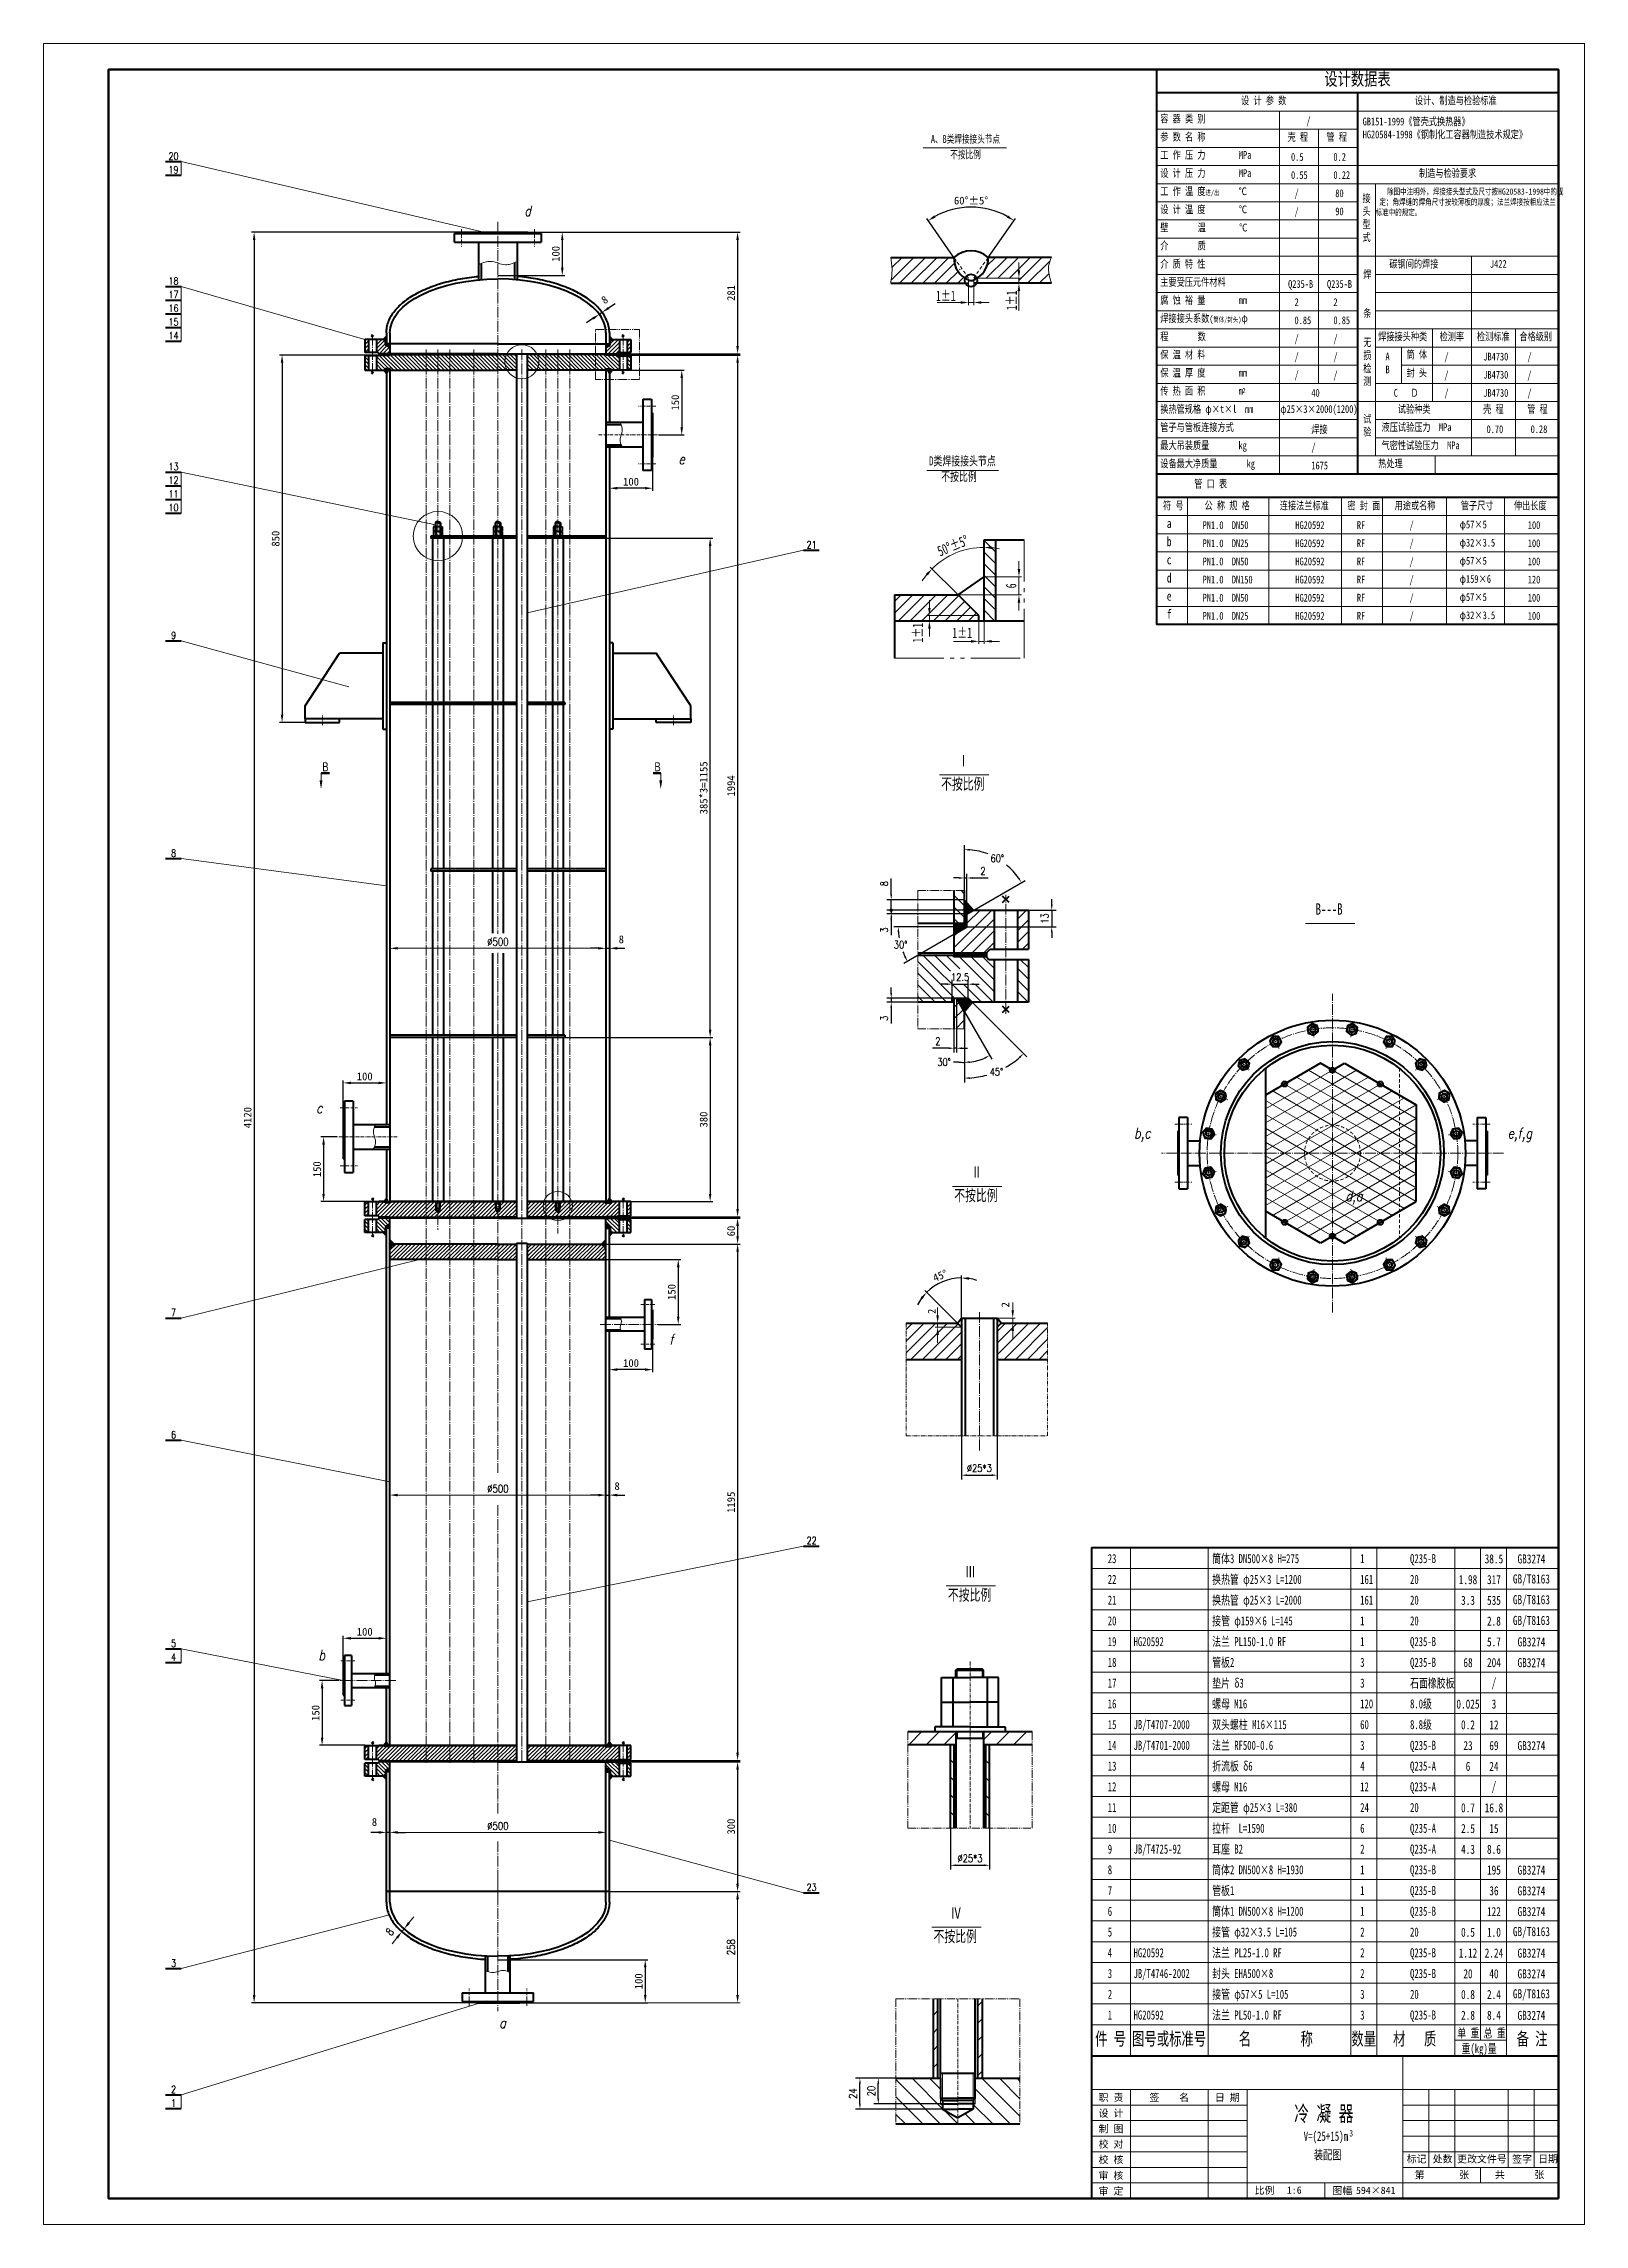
# Model space of a CAD drawing. Extents: x 577 to 4141, y -1551 to 10575.
# Drawn here: x 577 to 4141, y 5529 to 10575 of the extents above; entities that cross this region are included whole.
import ezdxf
from ezdxf.enums import TextEntityAlignment as Align

# ---------------------------------------------------------------- set-up
doc = ezdxf.new("R2010")
doc.units = 0
doc.header["$LTSCALE"] = 10
doc.header["$PDMODE"] = 1
for name, pattern in [('JXX-L', [2.95, 1.9, -0.25, 0.15, -0.25, 0.15, -0.25]), ('JXX-S', [1.7, 0.9, -0.2, 0.1, -0.2, 0.1, -0.2]), ('XX-L', [1.25, 0.75, -0.5]), ('ZXX-L', [3.28, 2.5, -0.3, 0.18, -0.3]), ('ZXX-S', [1.27, 0.75, -0.2, 0.12, -0.2])]:
    doc.linetypes.add(name, pattern=pattern)
doc.layers.get('Defpoints').update_dxf_attribs({"linetype": 'CONTINUOUS'})
doc.layers.add('5剖面线层', color=2, linetype='CONTINUOUS')
doc.layers.add('7标注层', color=4, linetype='CONTINUOUS')
for name, color, linetype, lineweight in [('A 粗实线', 1, 'CONTINUOUS', 40), ('B 细实线', 7, 'CONTINUOUS', 18), ('C 文 字', 2, 'CONTINUOUS', 20), ('D 短中心线', 3, 'ZXX-S', 18), ('E 长中心线', 3, 'ZXX-L', 18), ('G 长虚线', 6, 'XX-L', 20), ('H 短双点线', 3, 'JXX-S', 18), ('I 长双点线', 3, 'JXX-L', 18), ('J 标注尺寸', 2, 'CONTINUOUS', 18)]:
    doc.layers.add(name, color=color, linetype=linetype, lineweight=lineweight)
doc.styles.add('HZTXT', font='SIMFANG.TTF', dxfattribs={"width": 0.75})
doc.styles.add('ITALICT', font='ITALICT.shx', dxfattribs={"width": 0.7})
doc.styles.add('ROMANC', font='romanc', dxfattribs={"width": 0.7, "height": 6})
doc.styles.get("Standard").update_dxf_attribs({"font": 'SIMFANG.TTF'})
doc.styles.add('style2', font='SIMFANG.TTF', dxfattribs={"width": 0.7})
doc.styles.add('TH_GBDIM', font='romans.shx', dxfattribs={"width": 0.8, "bigfont": 'gbcbig.shx'})
doc.styles.add('标题中文', font='SIMFANG.TTF', dxfattribs={"width": 0.7})
doc.dimstyles.new('TH_GBDIM', dxfattribs={"dimscale": 5, "dimtxt": 3.5, "dimasz": 2.5, "dimexe": 2, "dimexo": 0, "dimgap": 1.5, "dimtad": 1, "dimdec": 1, "dimzin": 0, "dimdsep": 46, "dimtxsty": 'TH_GBDIM', "dimcen": 2.5, "dimclrd": 130, "dimclre": 130, "dimclrt": 3, "dimadec": 0, "dimazin": 0, "dimtfac": 0.714286, "dimtdec": 1, "dimtmove": 0, "dimatfit": 3, "dimfxl": 0, "dimtolj": 1, "dimtzin": 0, "dimlwd": -1, "dimlwe": -1, "dimarcsym": 0})
doc.dimstyles.new('通用标注4.0', dxfattribs={"dimscale": 6, "dimtxt": 3, "dimasz": 3, "dimexe": 1, "dimexo": 0, "dimgap": 1, "dimtad": 1, "dimdec": 0, "dimzin": 0, "dimdsep": 46, "dimtxsty": 'Standard', "dimcen": 0, "dimadec": 0, "dimazin": 0, "dimtfac": 0.375, "dimtdec": 0, "dimtmove": 2, "dimatfit": 3, "dimfxl": 0, "dimtzin": 0, "dimarcsym": 0})
pattern_1 = [(135, (-8078.0047, 5726.661), (-4.490128, -4.490128), [])]
pattern_2 = [(45, (-8078.0047, 5726.661), (-4.490128, 4.490128), [])]
pattern_3 = [(45, (-8078.0047, 5726.6609), (-0.56126601, 0.56126601), []), (135, (-8078.0047, 5726.6609), (-0.56126601, -0.56126601), [])]
pattern_4 = [(135, (11333.8558, 5726.6609), (0.56126601, 0.56126601), []), (45, (11333.8558, 5726.6609), (0.56126601, -0.56126601), [])]

msp = doc.modelspace()

# ---------------------------------------------------------------- texts
at = {"layer": '7标注层', "color": 3, "char_height": 17.5, "attachment_point": 5, "rotation": 90, "style": 'TH_GBDIM'}
for s, insert in [('\\A1;8{}{}', (2521.51, 8631.16)), ('\\A1;3{}{}', (2521.51, 8523.82))]:
    msp.add_mtext(s, dxfattribs=dict(at, insert=insert))
at = {"layer": 'C 文 字'}
for s, height, style, width, p in [('A、B类焊接接头节点', 18, '标题中文', 0.7, (2629.58, 10345.3)), ('不按比例', 18, '标题中文', 0.7, (2674.33, 10309.19)), ('d', 24, 'ITALICT', 0.8, (1689.03, 10175.83)), ('1±1', 24, 'style2', 0.7, (2641.13, 9979.51)), ('e', 24, 'ITALICT', 0.8, (2045.91, 9601.82)), (' Ⅰ', 26.25, 'style2', 0.7, (2680.09, 8903)), ('不按比例', 26.25, 'style2', 0.7, (2653.22, 8849.01)), ('B---B', 26.25, 'style2', 0.7, (3519.42, 8559.42)), ('c', 24, 'ITALICT', 0.8, (1207.7, 8100.06)), ('b,c', 24, 'ITALICT', 0.8, (3099.56, 8041.83)), ('e,f,g', 24, 'ITALICT', 0.8, (3963.69, 8041.83)), (' Ⅱ', 26.25, 'style2', 0.7, (2710.47, 7950.83)), ('不按比例', 26.25, 'style2', 0.7, (2683.6, 7896.84)), ('d,a', 24, 'ITALICT', 0.8, (3588.76, 7896.34)), ('f', 24, 'ITALICT', 0.8, (2024.94, 7565.13)), (' Ⅲ', 26.25, 'style2', 0.7, (2695.72, 7026.28)), ('不按比例', 26.25, 'style2', 0.7, (2668.85, 6972.29)), ('b', 24, 'ITALICT', 0.8, (1212.85, 6834.42)), (' Ⅳ', 26.25, 'style2', 0.7, (2662.6, 6236.42)), ('不按比例', 26.25, 'style2', 0.7, (2635.73, 6182.43)), ('a', 24, 'ITALICT', 0.8, (1630.96, 5983.26))]:
    msp.add_text(s, height=height, dxfattribs=dict(at, style=style, width=width)).set_placement(p)
for s, height, style, width, p in [('20', 16.936, 'ROMANC', 0.8, (877.65, 10314.63)), ('19', 16.936, 'ROMANC', 0.8, (877.65, 10283.03)), ('18', 16.936, 'ROMANC', 0.8, (877.65, 10025.67)), ('17', 16.936, 'ROMANC', 0.8, (877.65, 9994.07)), ('16', 16.936, 'ROMANC', 0.8, (877.65, 9962.47)), ('15', 16.936, 'ROMANC', 0.8, (877.65, 9930.87)), ('14', 16.936, 'ROMANC', 0.8, (877.65, 9899.27)), ('13', 16.936, 'ROMANC', 0.8, (877.65, 9596.11)), ('12', 16.936, 'ROMANC', 0.8, (877.65, 9564.51)), ('11', 16.936, 'ROMANC', 0.8, (877.65, 9532.9)), ('10', 16.936, 'ROMANC', 0.8, (877.65, 9501.3)), ('21', 16.936, 'ROMANC', 0.8, (2353.68, 9415.48)), ('9', 16.94, 'ROMANC', 0.8, (877.65, 9205.76)), ('8', 16.94, 'ROMANC', 0.8, (877.65, 8702.02)), ('7', 16.94, 'ROMANC', 0.8, (877.65, 7638.68)), ('6', 16.94, 'ROMANC', 0.8, (877.65, 7356.02)), ('22', 16.936, 'ROMANC', 0.8, (2353.68, 7111.17)), ('38.5', 21, 'HZTXT', 0.75, (3931.95, 7068.73)), ('GB3274', 21, 'HZTXT', 0.75, (4018.68, 7068.73)), ('1.98', 21, 'HZTXT', 0.75, (3871.95, 7020.73)), ('317', 21, 'HZTXT', 0.75, (3931.95, 7020.73)), ('GB/T8163', 21, 'HZTXT', 0.75, (4018.68, 7020.73)), ('3.3', 21, 'HZTXT', 0.75, (3871.95, 6972.73)), ('535', 21, 'HZTXT', 0.75, (3931.95, 6972.73)), ('GB/T8163', 21, 'HZTXT', 0.75, (4018.68, 6972.73)), ('2.8', 21, 'HZTXT', 0.75, (3931.95, 6924.73)), ('GB/T8163', 21, 'HZTXT', 0.75, (4018.68, 6924.73)), ('5', 16.94, 'ROMANC', 0.8, (877.65, 6873.26)), ('5.7', 21, 'HZTXT', 0.75, (3931.95, 6876.73)), ('GB3274', 21, 'HZTXT', 0.75, (4018.68, 6876.73)), ('4', 16.94, 'ROMANC', 0.8, (877.65, 6841.66)), ('68', 21, 'HZTXT', 0.75, (3871.95, 6828.73)), ('204', 21, 'HZTXT', 0.75, (3931.95, 6828.73)), ('GB3274', 21, 'HZTXT', 0.75, (4018.68, 6828.73)), ('/', 21, 'HZTXT', 0.75, (3931.95, 6780.73)), ('0.025', 21, 'HZTXT', 0.75, (3871.95, 6732.73)), ('3', 21, 'HZTXT', 0.75, (3931.95, 6732.73)), ('0.2', 21, 'HZTXT', 0.75, (3871.95, 6684.73)), ('12', 21, 'HZTXT', 0.75, (3931.95, 6684.73)), ('23', 21, 'HZTXT', 0.75, (3871.95, 6636.73)), ('69', 21, 'HZTXT', 0.75, (3931.95, 6636.73)), ('GB3274', 21, 'HZTXT', 0.75, (4018.68, 6636.73)), ('6', 21, 'HZTXT', 0.75, (3871.95, 6588.73)), ('24', 21, 'HZTXT', 0.75, (3931.95, 6588.73)), ('/', 21, 'HZTXT', 0.75, (3931.95, 6540.73)), ('0.7', 21, 'HZTXT', 0.75, (3871.95, 6492.73)), ('16.8', 21, 'HZTXT', 0.75, (3931.95, 6492.73)), ('2.5', 21, 'HZTXT', 0.75, (3871.95, 6444.73)), ('15', 21, 'HZTXT', 0.75, (3931.95, 6444.73)), ('4.3', 21, 'HZTXT', 0.75, (3871.95, 6396.73)), ('8.6', 21, 'HZTXT', 0.75, (3931.95, 6396.73)), ('195', 21, 'HZTXT', 0.75, (3931.95, 6348.73)), ('GB3274', 21, 'HZTXT', 0.75, (4018.68, 6348.73)), ('23', 16.936, 'ROMANC', 0.8, (2353.68, 6308.83)), ('36', 21, 'HZTXT', 0.75, (3931.95, 6300.73)), ('GB3274', 21, 'HZTXT', 0.75, (4018.68, 6300.73)), ('122', 21, 'HZTXT', 0.75, (3931.95, 6252.73)), ('GB3274', 21, 'HZTXT', 0.75, (4018.68, 6252.73)), ('0.5', 21, 'HZTXT', 0.75, (3871.95, 6204.73)), ('1.0', 21, 'HZTXT', 0.75, (3931.95, 6204.73)), ('GB/T8163', 21, 'HZTXT', 0.75, (4018.68, 6204.73)), ('1.12', 21, 'HZTXT', 0.75, (3871.95, 6156.73)), ('2.24', 21, 'HZTXT', 0.75, (3931.95, 6156.73)), ('GB3274', 21, 'HZTXT', 0.75, (4018.68, 6156.73)), ('3', 16.94, 'ROMANC', 0.8, (877.65, 6133.56)), ('20', 21, 'HZTXT', 0.75, (3871.95, 6108.73)), ('40', 21, 'HZTXT', 0.75, (3931.95, 6108.73)), ('GB3274', 21, 'HZTXT', 0.75, (4018.68, 6108.73)), ('0.8', 21, 'HZTXT', 0.75, (3871.95, 6060.73)), ('2.4', 21, 'HZTXT', 0.75, (3931.95, 6060.73)), ('GB/T8163', 21, 'HZTXT', 0.75, (4018.68, 6060.73)), ('2.8', 21, 'HZTXT', 0.75, (3871.95, 6012.73)), ('8.4', 21, 'HZTXT', 0.75, (3931.95, 6012.73)), ('GB3274', 21, 'HZTXT', 0.75, (4018.68, 6012.73)), ('2', 16.94, 'ROMANC', 0.8, (877.65, 5841.25)), ('1', 16.94, 'ROMANC', 0.8, (877.65, 5809.64))]:
    msp.add_text(s, height=height, dxfattribs=dict(at, style=style, width=width)).set_placement(p, align=Align.MIDDLE)
at = {"layer": 'C 文 字', "style": 'style2', "width": 0.7}
msp.add_text('1±1', height=24, rotation=90, dxfattribs=at).set_placement((2828.35, 9957.97))
at = {"layer": 'C 文 字'}
for p in [(2640.5, 7635.5), (2810.74, 7650.67)]:
    msp.add_text('2', height=18, rotation=90, dxfattribs=at).set_placement(p)
at = {"layer": 'C 文 字', "style": '标题中文', "oblique": 0.5}
msp.add_text('职 责', height=16.8, rotation=0.09587, dxfattribs=at).set_placement((3046.06, 5822.6), align=Align.MIDDLE_CENTER)
for s, p in [('签    名', (3180.8, 5823.23)), ('日 期', (3315.14, 5822.87)), ('制 图', (3046.06, 5750.6)), ('设 计', (3046.06, 5786.6)), ('校 对', (3046.06, 5715.24)), ('校 核', (3046.06, 5679.24)), ('审 核', (3046.06, 5642.6)), ('标记', (3753.11, 5680.84)), ('第       张', (3811.34, 5644.26)), ('处数', (3813.11, 5680.84)), ('更改文件号', (3904.08, 5680.84)), ('共      张', (3991.34, 5644.26)), ('签字', (3996.99, 5680.84)), ('日期', (4056.99, 5680.84)), ('审 定', (3046.06, 5606.6)), ('比例', (3401.13, 5608.15)), ('1:6', (3470.02, 5608.15)), ('图幅', (3581.13, 5607.61)), ('594×841', (3658.47, 5607.61))]:
    msp.add_text(s, height=16.8, rotation=0.09587, dxfattribs=at).set_placement(p, align=Align.MIDDLE)
at = {"layer": 'C 文 字', "attachment_point": 1, "style": 'HZTXT'}
for s, insert, char_height, width in [('设计数据表', (3539.65, 10508.13), 30, 465), ('设 计 参 数', (3347.1, 10452.33), 18, 288), ('设计、制造与检验标准', (3749.06, 10452.33), 18, 288), ('容 器 类 别', (3160.2, 10410.33), 18, 288), ('/', (3498.1, 10405.8), 18, 288), ('GB151-1999《管壳式换热器》\\PHG20584-1998《钢制化工容器制造技术规定》\\P ', (3628.24, 10403.73), 18, 465), ('参 数 名 称', (3160.2, 10368.33), 18, 288), ('壳 程', (3454.52, 10367.85), 18, 288), ('管 程', (3544.52, 10367.85), 18, 288), ('工 作 压 力        MPa', (3160.2, 10326.33), 18, 288), ('0.5', (3462.52, 10321.8), 18, 288), ('0.2', (3560.66, 10321.8), 18, 288), ('设 计 压 力        MPa', (3160.2, 10284.33), 18, 288), ('工 作 温 度{\\H0.6667x;进/出      }℃', (3160.2, 10242.33), 18, 288), ('0.55', (3462.52, 10279.8), 18, 288), ('0.22', (3560.66, 10279.8), 18, 288), (' 制造与检验要求', (3749.06, 10284.33), 18, 288), ('设 计 温 度        ℃', (3160.2, 10200.33), 18, 288), ('/', (3470.66, 10237.8), 18, 288), ('/', (3470.66, 10195.8), 18, 288), ('80', (3565.06, 10237.8), 18, 288), ('90', (3565.06, 10195.8), 18, 288), ('接\\P头\\P型\\P式', (3627.93, 10226.03), 18, 288), ('   除图中注明外，焊接接头型式及尺寸按HG20583-1998中的规\\P 定；角焊缝的焊角尺寸按较薄板的厚度；法兰焊接按相应法兰标准中的规定。', (3658.15, 10239.8), 14.4, 423), ('壁       温        ℃', (3160.2, 10158.33), 18, 288), ('介       质', (3160.2, 10116.33), 18, 288), ('介 质 特 性', (3160.2, 10074.33), 18, 288), ('焊\\P\\P\\P条', (3629.66, 10050.03), 18, 288), ('碳钢间的焊接', (3690.14, 10074.33), 18, 288), ('J422', (3922.73, 10074.33), 18, 288), ('腐 蚀 裕 量        mm', (3160.2, 9990.33), 18, 288), ('主要受压元件材料', (3160.2, 10032.33), 18, 288), ('Q235-B', (3455.82, 10027.8), 18, 288), ('Q235-B', (3545.82, 10027.8), 18, 288), ('焊接接头系数{\\H0.8333x;(\\H0.8x;筒体/封头)}φ{\\H0.8333x;        } ', (3160.2, 9948.33), 18, 288), ('2', (3470.66, 9985.8), 18, 288), ('0.85', (3470.66, 9943.8), 18, 288), ('2', (3560.66, 9985.8), 18, 288), ('0.85', (3560.66, 9943.8), 18, 288), ('程       数 ', (3160.2, 9906.33), 18, 288), ('/', (3470.66, 9901.8), 18, 288), ('/', (3560.66, 9901.8), 18, 288), ('无\\P损\\P检\\P测', (3629.66, 9892.73), 18, 288), ('焊接接头种类', (3664.15, 9906.33), 18, 288), ('检测率', (3806.29, 9906.33), 18, 288), ('检测标准', (3892.48, 9906.33), 18, 288), ('合格级别', (3990.77, 9906.33), 18, 288), ('保 温 材 料', (3160.2, 9864.33), 18, 288), ('/', (3470.66, 9859.8), 18, 288), ('/', (3560.66, 9859.8), 18, 288), ('A\\PB', (3681.07, 9860.02), 18, 288), ('筒 体', (3729.76, 9864.33), 18, 288), ('/', (3817.35, 9859.8), 18, 288), ('JB4730', (3907.35, 9859.8), 18, 288), ('/', (4009.35, 9859.8), 18, 288), ('保 温 厚 度        mm', (3160.2, 9822.33), 18, 288), ('/', (3470.66, 9817.8), 18, 288), ('/', (3560.66, 9817.8), 18, 288), ('封 头', (3729.76, 9822.33), 18, 288), ('/', (3817.35, 9817.8), 18, 288), ('JB4730', (3907.35, 9817.8), 18, 288), ('/', (4009.35, 9817.8), 18, 288), ('传 热 面 积        m ', (3160.2, 9780.33), 18, 288), ('换热管规格 φ×t×l  mm', (3160.2, 9738.33), 18, 288), ('2', (3350.04, 9778.23), 12, 288), (' φ25×3×2000(1200)  ', (3428.16, 9738.33), 18, 288), ('40', (3509.61, 9775.8), 18, 288), ('C   Ｄ', (3700.13, 9775.8), 18, 288), ('试验种类', (3709.69, 9738.33), 18, 288), ('/', (3817.35, 9775.8), 18, 288), ('壳 程 ', (3906.94, 9738.33), 18, 288), ('JB4730', (3907.35, 9775.8), 18, 288), ('管 程 ', (4008.71, 9738.33), 18, 288), ('/', (4009.35, 9775.8), 18, 288), ('管子与管板连接方式', (3160.2, 9696.33), 18, 288), ('焊接', (3509.61, 9691.8), 18, 288), ('试\\P验', (3629.66, 9715.64), 18, 288), ('液压试验压力  MPa', (3672, 9696.33), 18, 288), ('0.70', (3914.89, 9691.8), 18, 288), ('0.28', (4016.89, 9691.8), 18, 288), ('最大吊装质量       kg', (3160.2, 9654.33), 18, 288), ('/', (3509.61, 9649.8), 18, 288), ('气密性试验压力  MPa', (3672, 9654.33), 18, 288), ('设备最大净质量       kg', (3160.2, 9612.33), 18, 288), ('1675', (3509.61, 9607.8), 18, 288), ('热处理', (3664.44, 9612.33), 18, 288), ('管 口 表', (3238.61, 9565.45), 18, 288), (' 符 号', (3156.99, 9515.09), 18, 288), ('公 称 规 格', (3262.6, 9515.09), 18, 288), ('连接法兰标准', (3436.61, 9515.09), 18, 288), ('密 封 面', (3593.01, 9515.09), 18, 288), ('用途或名称', (3702.21, 9515.09), 18, 288), ('管子尺寸', (3855.41, 9515.09), 18, 288), ('伸出长度', (3978.21, 9515.09), 18, 288), ('a', (3175.21, 9475.62), 21.6, 345.6), ('PN1.0  DN50', (3258.11, 9469.83), 18, 288), ('HG20592', (3472.56, 9469.83), 18, 288), ('RF', (3615, 9469.83), 18, 288), ('/', (3736.63, 9469.83), 18, 288), ('φ57×5', (3852.64, 9471.28), 18, 288), ('100', (4010.29, 9469.83), 18, 288), ('c', (3175.21, 9391.62), 21.6, 345.6), ('b', (3175.21, 9433.62), 21.6, 345.6), ('PN1.0  DN25', (3258.11, 9427.83), 18, 288), ('PN1.0  DN50', (3258.11, 9385.83), 18, 288), ('HG20592', (3472.56, 9427.83), 18, 288), ('HG20592', (3472.56, 9385.83), 18, 288), ('RF', (3615, 9427.83), 18, 288), ('RF', (3615, 9385.83), 18, 288), ('/', (3736.63, 9427.83), 18, 288), ('/', (3736.63, 9385.83), 18, 288), ('φ32×3.5', (3852.64, 9429.28), 18, 288), ('φ57×5', (3852.64, 9387.28), 18, 288), ('100', (4010.29, 9427.83), 18, 288), ('100', (4010.29, 9385.83), 18, 288), ('d ', (3175.21, 9349.62), 21.6, 345.6), ('PN1.0  DN150', (3258.11, 9343.83), 18, 288), ('HG20592', (3472.56, 9343.83), 18, 288), ('RF', (3615, 9343.83), 18, 288), ('/', (3736.63, 9343.83), 18, 288), ('φ159×6', (3852.64, 9345.28), 18, 288), ('120', (4010.29, 9343.83), 18, 288), ('e', (3175.21, 9307.62), 21.6, 345.6), ('PN1.0  DN50', (3258.11, 9301.83), 18, 288), ('HG20592', (3472.56, 9301.83), 18, 288), ('RF', (3615, 9301.83), 18, 288), ('/', (3736.63, 9301.83), 18, 288), ('φ57×5', (3852.64, 9303.28), 18, 288), ('100', (4010.29, 9301.83), 18, 288), ('f', (3175.21, 9265.62), 21.6, 345.6), ('PN1.0  DN25', (3258.11, 9259.83), 18, 288), ('HG20592', (3472.56, 9259.83), 18, 288), ('RF', (3615, 9259.83), 18, 288), ('/', (3736.63, 9259.83), 18, 288), ('φ32×3.5', (3852.64, 9261.28), 18, 288), ('100', (4010.29, 9259.83), 18, 288)]:
    msp.add_mtext(s, dxfattribs=dict(at, insert=insert, char_height=char_height, width=width))
at = {"layer": 'J 标注尺寸', "style": '标题中文', "width": 0.7}
for s, height, p in [('Ｂ', 21, (1218.5, 8891.12)), ('Ｂ', 21, (1986.8, 8891.12)), ('23', 21, (3038.68, 7058.94)), ('筒体3 DN500×8 H=275', 21, (3280.15, 7058.94)), ('1', 21, (3622.63, 7058.94)), ('Q235-B', 21, (3737.92, 7058.94)), ('22', 21, (3038.68, 7010.94)), ('换热管 φ25×3 L=1200', 21, (3280.15, 7010.94)), ('161', 21, (3622.63, 7010.94)), ('20', 21, (3737.92, 7010.94)), ('21', 21, (3038.68, 6962.94)), ('换热管 φ25×3 L=2000', 21, (3280.15, 6962.94)), ('161', 21, (3622.63, 6962.94)), ('20', 21, (3737.92, 6962.94)), ('20', 21, (3038.68, 6914.94)), ('接管 φ159×6 L=145', 21, (3280.15, 6914.94)), ('1', 21, (3622.63, 6914.94)), ('20', 21, (3737.92, 6914.94)), ('19', 21, (3038.68, 6866.94)), ('HG20592', 21, (3098.36, 6866.94)), ('法兰 PL150-1.0 RF', 21, (3280.15, 6866.94)), ('1', 21, (3622.63, 6866.94)), ('Q235-B', 21, (3737.92, 6866.94)), ('18', 21, (3038.68, 6818.94)), ('管板2', 21, (3280.15, 6818.94)), ('3', 21, (3622.63, 6818.94)), ('Q235-B', 21, (3737.92, 6818.94)), ('17', 21, (3038.68, 6770.94)), ('垫片 δ3', 21, (3280.15, 6770.94)), ('3', 21, (3622.63, 6770.94)), ('石面橡胶板', 21, (3737.92, 6770.94)), ('16', 21, (3038.68, 6722.94)), ('螺母 M16', 21, (3280.15, 6722.94)), ('120', 21, (3622.63, 6722.94)), ('8.0级', 21, (3737.92, 6722.94)), ('15', 21, (3038.68, 6674.94)), ('JB/T4707-2000', 21, (3098.36, 6674.94)), ('双头螺柱 M16×115 ', 21, (3280.15, 6674.94)), ('60', 21, (3622.63, 6674.94)), ('8.8级', 21, (3737.92, 6674.94)), ('14', 21, (3038.68, 6626.94)), ('JB/T4701-2000', 21, (3098.36, 6626.94)), ('法兰 RF500-0.6', 21, (3280.15, 6626.94)), ('3', 21, (3622.63, 6626.94)), ('Q235-B', 21, (3737.92, 6626.94)), ('13', 21, (3038.68, 6578.94)), ('折流板 δ6', 21, (3280.15, 6578.94)), ('4', 21, (3622.63, 6578.94)), ('Q235-A', 21, (3737.92, 6578.94)), ('12', 21, (3038.68, 6530.94)), ('螺母 M16', 21, (3280.15, 6530.94)), ('12', 21, (3622.63, 6530.94)), ('Q235-A', 21, (3737.92, 6530.94)), ('11', 21, (3038.68, 6482.94)), ('定距管 φ25×3 L=380', 21, (3280.15, 6482.94)), ('拉杆  L=1590', 21, (3280.15, 6434.94)), ('24', 21, (3622.63, 6482.94)), ('20', 21, (3737.92, 6482.94)), ('10', 21, (3038.68, 6434.94)), ('JB/T4725-92', 21, (3098.36, 6386.94)), ('耳座 B2', 21, (3280.15, 6386.94)), ('6', 21, (3622.63, 6434.94)), ('Q235-A', 21, (3737.92, 6434.94)), ('8', 21, (3038.68, 6338.94)), ('9', 21, (3038.68, 6386.94)), ('筒体2 DN500×8 H=1930', 21, (3280.15, 6338.94)), ('2', 21, (3622.63, 6386.94)), ('1', 21, (3622.63, 6338.94)), ('Q235-A', 21, (3737.92, 6386.94)), ('Q235-B', 21, (3737.92, 6338.94)), ('7', 21, (3038.68, 6290.94)), ('管板1', 21, (3280.15, 6290.94)), ('1', 21, (3622.63, 6290.94)), ('Q235-B', 21, (3737.92, 6290.94)), ('6', 21, (3038.68, 6242.94)), ('筒体1 DN500×8 H=1200', 21, (3280.15, 6242.94)), ('1', 21, (3622.63, 6242.94)), ('Q235-B', 21, (3737.92, 6242.94)), ('5', 21, (3038.68, 6194.94)), ('接管 φ32×3.5 L=105', 21, (3280.15, 6194.94)), ('2', 21, (3622.63, 6194.94)), ('20', 21, (3737.92, 6194.94)), ('4', 21, (3038.68, 6146.94)), ('HG20592', 21, (3098.36, 6146.94)), ('法兰 PL25-1.0 RF', 21, (3280.15, 6146.94)), ('2', 21, (3622.63, 6146.94)), ('Q235-B', 21, (3737.92, 6146.94)), ('3', 21, (3038.68, 6098.94)), ('JB/T4746-2002', 21, (3098.36, 6098.94)), ('封头 EHA500×8', 21, (3280.15, 6098.94)), ('2', 21, (3622.63, 6098.94)), ('Q235-B', 21, (3737.92, 6098.94)), ('2', 21, (3038.68, 6050.94)), ('接管 φ57×5 L=105', 21, (3280.15, 6050.94)), ('3', 21, (3622.63, 6050.94)), ('20', 21, (3737.92, 6050.94)), ('1', 21, (3038.68, 6002.94)), ('HG20592', 21, (3098.36, 6002.94)), ('法兰 PL50-1.0 RF', 21, (3280.15, 6002.94)), ('3', 21, (3622.63, 6002.94)), ('Q235-B', 21, (3737.92, 6002.94)), ('件 号', 29.988, (3009.37, 5943.46)), ('图号或标准号', 29.988, (3094.65, 5943.46)), ('名        称', 29.988, (3341.65, 5943.46)), ('数量', 29.988, (3602.1, 5943.46)), ('材   质', 29.988, (3698.68, 5943.46)), ('单 重', 21, (3847.09, 5961.22)), ('总 重', 21, (3908.14, 5961.22)), ('备 注', 29.988, (3984.58, 5943.46)), ('重(kg)量', 21, (3857.05, 5925.22)), ('冷 凝 器', 35.986, (3469.8, 5767.36)), ('V=(25+15)m', 21.591, (3491.78, 5722.24)), ('装配图', 21.591, (3515.57, 5679.23)), ('3', 15.12, (3597.59, 5732.31))]:
    msp.add_text(s, height=height, dxfattribs=at).set_placement(p)

# ---------------------------------------------------------------- blocks, each defined once
blk = doc.blocks.new('*D92')
at = {"layer": 'C 文 字', "color": 0, "lineweight": -2}
for p, q in [((1352.9, 9854.4), (1122.7, 9854.4)), ((1128.7, 9836.4), (1128.7, 9022.4)), ((1181.9, 9004.4), (1122.7, 9004.4))]:
    blk.add_line(p, q, dxfattribs=at)
at = {"layer": 'C 文 字', "color": 0}
for points in [[(1125.7, 9836.4), (1131.7, 9836.4), (1128.7, 9854.4)], [(1125.7, 9022.4), (1131.7, 9022.4), (1128.7, 9004.4)]]:
    blk.add_solid(points, dxfattribs=at)
at = {"layer": 'Defpoints', "color": 0}
for p in [(1352.9, 9854.4), (1128.7, 9004.4), (1181.9, 9004.4)]:
    blk.add_point(p, dxfattribs=at)
at = {"layer": 'C 文 字', "color": 0, "insert": (1113.7, 9429.4), "char_height": 18, "attachment_point": 5, "rotation": 90}
blk.add_mtext('850', dxfattribs=at)
blk = doc.blocks.new('*D88')
at = {"layer": 'C 文 字', "color": 0, "lineweight": -2}
for p, q in [((1269.9, 8096.4), (1269.9, 8176.1)), ((1369.9, 8168.4), (1369.9, 8176.1)), ((1287.9, 8170.1), (1351.9, 8170.1))]:
    blk.add_line(p, q, dxfattribs=at)
at = {"layer": 'C 文 字', "color": 0}
for points in [[(1287.9, 8173.1), (1287.9, 8167.1), (1269.9, 8170.1)], [(1351.9, 8173.1), (1351.9, 8167.1), (1369.9, 8170.1)]]:
    blk.add_solid(points, dxfattribs=at)
at = {"layer": 'Defpoints', "color": 0}
for p in [(1369.9, 8170.1), (1369.9, 8168.4), (1269.9, 8096.4)]:
    blk.add_point(p, dxfattribs=at)
at = {"layer": 'C 文 字', "color": 0, "insert": (1319.9, 8185.1), "char_height": 18, "attachment_point": 5}
blk.add_mtext('100', dxfattribs=at)
blk = doc.blocks.new('*D79')
at = {"layer": 'C 文 字', "color": 0, "lineweight": -2}
for p, q in [((1269.9, 6821.4), (1269.9, 6891.1)), ((1287.9, 6885.1), (1351.9, 6885.1)), ((1369.9, 6890.3), (1369.9, 6879.1))]:
    blk.add_line(p, q, dxfattribs=at)
at = {"layer": 'C 文 字', "color": 0}
for points in [[(1287.9, 6888.1), (1287.9, 6882.1), (1269.9, 6885.1)], [(1351.9, 6888.1), (1351.9, 6882.1), (1369.9, 6885.1)]]:
    blk.add_solid(points, dxfattribs=at)
at = {"layer": 'Defpoints', "color": 0}
for p in [(1369.9, 6890.3), (1369.9, 6885.1), (1269.9, 6821.4)]:
    blk.add_point(p, dxfattribs=at)
at = {"layer": 'C 文 字', "color": 0, "insert": (1319.9, 6900.1), "char_height": 18, "attachment_point": 5}
blk.add_mtext('100', dxfattribs=at)
blk = doc.blocks.new('*D64')
at = {"layer": 'C 文 字', "color": 0, "lineweight": -2}
for p, q in [((1558.9, 10138.4), (1058.1, 10138.4)), ((1064.1, 10120.4), (1064.1, 6059.4)), ((1576.9, 6041.4), (1058.1, 6041.4))]:
    blk.add_line(p, q, dxfattribs=at)
at = {"layer": 'C 文 字', "color": 0}
for points in [[(1061.1, 10120.4), (1067.1, 10120.4), (1064.1, 10138.4)], [(1061.1, 6059.4), (1067.1, 6059.4), (1064.1, 6041.4)]]:
    blk.add_solid(points, dxfattribs=at)
at = {"layer": 'Defpoints', "color": 0}
for p in [(1558.9, 10138.4), (1064.1, 6041.4), (1576.9, 6041.4)]:
    blk.add_point(p, dxfattribs=at)
at = {"layer": 'C 文 字', "color": 0, "insert": (1049.1, 8089.9), "char_height": 18, "attachment_point": 5, "rotation": 90}
blk.add_mtext('4120', dxfattribs=at)
blk = doc.blocks.new('*D78')
at = {"layer": 'C 文 字', "color": 0, "lineweight": -2}
for p, q in [((1256.9, 6787.4), (1215.3, 6787.4)), ((1221.3, 6769.4), (1221.3, 6655.4)), ((1320.4, 6637.4), (1215.3, 6637.4))]:
    blk.add_line(p, q, dxfattribs=at)
at = {"layer": 'C 文 字', "color": 0}
for points in [[(1218.3, 6769.4), (1224.3, 6769.4), (1221.3, 6787.4)], [(1218.3, 6655.4), (1224.3, 6655.4), (1221.3, 6637.4)]]:
    blk.add_solid(points, dxfattribs=at)
at = {"layer": 'Defpoints', "color": 0}
for p in [(1256.9, 6787.4), (1221.3, 6637.4), (1320.4, 6637.4)]:
    blk.add_point(p, dxfattribs=at)
at = {"layer": 'C 文 字', "color": 0, "insert": (1206.3, 6712.4), "char_height": 18, "attachment_point": 5, "rotation": 90}
blk.add_mtext('150', dxfattribs=at)
blk = doc.blocks.new('*D84')
at = {"layer": 'C 文 字', "color": 0, "lineweight": -2}
for p, q in [((1255.7, 8045.4), (1218.7, 8045.4)), ((1224.7, 8027.4), (1224.7, 7913.4)), ((1320.4, 7895.4), (1218.7, 7895.4))]:
    blk.add_line(p, q, dxfattribs=at)
at = {"layer": 'C 文 字', "color": 0}
for points in [[(1221.7, 8027.4), (1227.7, 8027.4), (1224.7, 8045.4)], [(1221.7, 7913.4), (1227.7, 7913.4), (1224.7, 7895.4)]]:
    blk.add_solid(points, dxfattribs=at)
at = {"layer": 'Defpoints', "color": 0}
for p in [(1255.7, 8045.4), (1224.7, 7895.4), (1320.4, 7895.4)]:
    blk.add_point(p, dxfattribs=at)
at = {"layer": 'C 文 字', "color": 0, "insert": (1209.7, 7970.4), "char_height": 18, "attachment_point": 5, "rotation": 90}
blk.add_mtext('150', dxfattribs=at)
blk = doc.blocks.new('*D97')
at = {"layer": '7标注层', "color": 130}
for p, q in [((2706.9, 8615), (2706.9, 8720)), ((2728.5, 8570), (2847.6, 8638.8))]:
    blk.add_line(p, q, dxfattribs=at)
for start, end in [(68.9615, 85.3016), (34.6984, 50.1332)]:
    blk.add_arc((2706.9, 8557.5), 152.5, start, end, dxfattribs=at)
for points in [[(2719.3, 8707.4), (2719.4, 8711.6), (2706.9, 8710)], [(2834, 8645.4), (2830.5, 8643.2), (2838.9, 8633.8)]]:
    blk.add_solid(points, dxfattribs=at)
at = {"layer": 'Defpoints', "color": 0}
for p in [(2804.9, 8674.3), (2706.9, 8615), (2706.9, 8540), (2712.9, 8561), (2728.5, 8570)]:
    blk.add_point(p, dxfattribs=at)
at = {"layer": '7标注层', "color": 3, "insert": (2783.1, 8689.6), "char_height": 17.5, "attachment_point": 5, "style": 'TH_GBDIM'}
blk.add_mtext('\\A1;60°{}{}', dxfattribs=at)
blk = doc.blocks.new('*D96')
at = {"layer": '7标注层', "color": 130}
for p, q in [((2694.4, 8644.3), (2681.9, 8644.3)), ((2706.9, 8615), (2706.9, 8654.3)), ((2706.9, 8644.3), (2712.9, 8644.3)), ((2712.9, 8561), (2712.9, 8654.3)), ((2725.4, 8644.3), (2762.2, 8644.3))]:
    blk.add_line(p, q, dxfattribs=at)
for points in [[(2694.4, 8646.4), (2694.4, 8642.2), (2706.9, 8644.3)], [(2725.4, 8646.4), (2725.4, 8642.2), (2712.9, 8644.3)]]:
    blk.add_solid(points, dxfattribs=at)
at = {"layer": 'Defpoints', "color": 0}
for p in [(2712.9, 8644.3), (2706.9, 8615), (2712.9, 8561)]:
    blk.add_point(p, dxfattribs=at)
at = {"layer": '7标注层', "color": 3, "insert": (2750, 8660.5), "char_height": 17.5, "attachment_point": 5, "style": 'TH_GBDIM'}
blk.add_mtext('\\A1;2{}{}', dxfattribs=at)
blk = doc.blocks.new('*D95')
at = {"layer": '7标注层', "color": 130}
for p, q in [((2909.1, 8582.5), (2909.1, 8595)), ((2712.9, 8531), (2919.1, 8531)), ((2855.4, 8570), (2919.1, 8570)), ((2909.1, 8570), (2909.1, 8531)), ((2909.1, 8518.5), (2909.1, 8506))]:
    blk.add_line(p, q, dxfattribs=at)
for points in [[(2907, 8582.5), (2911.2, 8582.5), (2909.1, 8570)], [(2907, 8518.5), (2911.2, 8518.5), (2909.1, 8531)]]:
    blk.add_solid(points, dxfattribs=at)
at = {"layer": 'Defpoints', "color": 0}
for p in [(2712.9, 8531), (2855.4, 8570), (2909.1, 8531)]:
    blk.add_point(p, dxfattribs=at)
at = {"layer": '7标注层', "color": 3, "insert": (2892.9, 8550.5), "char_height": 17.5, "attachment_point": 5, "rotation": 90, "style": 'TH_GBDIM'}
blk.add_mtext('\\A1;13{}{}', dxfattribs=at)
blk = doc.blocks.new('*D74')
at = {"layer": 'C 文 字', "color": 0, "lineweight": -2}
for p, q in [((1877.9, 9430.4), (2124.9, 9430.4)), ((2118.9, 8293.4), (2118.9, 9412.4)), ((2004.1, 8275.4), (2124.9, 8275.4))]:
    blk.add_line(p, q, dxfattribs=at)
at = {"layer": 'C 文 字', "color": 0}
for points in [[(2115.9, 9412.4), (2121.9, 9412.4), (2118.9, 9430.4)], [(2115.9, 8293.4), (2121.9, 8293.4), (2118.9, 8275.4)]]:
    blk.add_solid(points, dxfattribs=at)
at = {"layer": 'Defpoints', "color": 0}
for p in [(1877.9, 9430.4), (2118.9, 9430.4), (2004.1, 8275.4)]:
    blk.add_point(p, dxfattribs=at)
at = {"layer": 'C 文 字', "color": 0, "insert": (2103.9, 8852.9), "char_height": 18, "attachment_point": 5, "rotation": 90}
blk.add_mtext('385*3=1155', dxfattribs=at)
blk = doc.blocks.new('*D73')
at = {"layer": 'C 文 字', "color": 0, "lineweight": -2}
for p, q in [((1902.9, 9854.4), (2188.4, 9854.4)), ((2182.4, 9836.4), (2182.4, 7878.4)), ((1902.9, 7860.4), (2188.4, 7860.4))]:
    blk.add_line(p, q, dxfattribs=at)
at = {"layer": 'C 文 字', "color": 0}
for points in [[(2179.4, 9836.4), (2185.4, 9836.4), (2182.4, 9854.4)], [(2179.4, 7878.4), (2185.4, 7878.4), (2182.4, 7860.4)]]:
    blk.add_solid(points, dxfattribs=at)
at = {"layer": 'Defpoints', "color": 0}
for p in [(1902.9, 9854.4), (1902.9, 7860.4), (2182.4, 7860.4)]:
    blk.add_point(p, dxfattribs=at)
at = {"layer": 'C 文 字', "color": 0, "insert": (2167.4, 8857.4), "char_height": 18, "attachment_point": 5, "rotation": 90}
blk.add_mtext('1994', dxfattribs=at)
blk = doc.blocks.new('*D76')
at = {"layer": 'C 文 字', "color": 0, "lineweight": -2}
for p, q in [((2025.6, 7797.4), (2188.4, 7797.4)), ((2182.4, 7779.4), (2182.4, 6620.4)), ((1902.9, 6602.4), (2188.4, 6602.4))]:
    blk.add_line(p, q, dxfattribs=at)
at = {"layer": 'C 文 字', "color": 0}
for points in [[(2179.4, 7779.4), (2185.4, 7779.4), (2182.4, 7797.4)], [(2179.4, 6620.4), (2185.4, 6620.4), (2182.4, 6602.4)]]:
    blk.add_solid(points, dxfattribs=at)
at = {"layer": 'Defpoints', "color": 0}
for p in [(2025.6, 7797.4), (1902.9, 6602.4), (2182.4, 6602.4)]:
    blk.add_point(p, dxfattribs=at)
at = {"layer": 'C 文 字', "color": 0, "insert": (2167.4, 7199.9), "char_height": 18, "attachment_point": 5, "rotation": 90}
blk.add_mtext('1195', dxfattribs=at)
blk = doc.blocks.new('*D68')
at = {"layer": 'C 文 字', "color": 0}
for p, q in [((1411, 6201.8), (1401.1, 6209.8)), ((1410.7, 6212.3), (1405.7, 6206)), ((1416, 6208.1), (1406, 6216)), ((1422, 6226.4), (1433.2, 6240.4)), ((1394.5, 6192), (1383.3, 6177.9))]:
    blk.add_line(p, q, dxfattribs=at)
for points in [[(1419.6, 6228.2), (1424.3, 6224.5), (1410.7, 6212.3)], [(1392.2, 6193.9), (1396.8, 6190.1), (1405.7, 6206)]]:
    blk.add_solid(points, dxfattribs=at)
at = {"layer": 'Defpoints', "color": 0}
for p in [(1416, 6208.1), (1405.7, 6206), (1411, 6201.8)]:
    blk.add_point(p, dxfattribs=at)
at = {"layer": 'C 文 字', "color": 0, "insert": (1377.9, 6205.9), "char_height": 18, "attachment_point": 5, "rotation": 51.3719, "style": 'TH_GBDIM'}
blk.add_mtext('8', dxfattribs=at)
blk = doc.blocks.new('*D65')
at = {"layer": 'C 文 字', "color": 0}
for p, q in [((2117.2, 6299.4), (2188.4, 6299.4)), ((2182.4, 6281.4), (2182.4, 6059.4)), ((1835.6, 6041.4), (2188.4, 6041.4))]:
    blk.add_line(p, q, dxfattribs=at)
for points in [[(2179.4, 6281.4), (2185.4, 6281.4), (2182.4, 6299.4)], [(2179.4, 6059.4), (2185.4, 6059.4), (2182.4, 6041.4)]]:
    blk.add_solid(points, dxfattribs=at)
at = {"layer": 'Defpoints', "color": 0}
for p in [(2117.2, 6299.4), (1835.6, 6041.4), (2182.4, 6041.4)]:
    blk.add_point(p, dxfattribs=at)
at = {"layer": 'C 文 字', "color": 0, "insert": (2167.4, 6170.4), "char_height": 18, "attachment_point": 5, "rotation": 90, "style": 'TH_GBDIM'}
blk.add_mtext('258', dxfattribs=at)
blk = doc.blocks.new('*D66')
at = {"layer": 'C 文 字', "color": 0, "lineweight": -2}
for p, q in [((1627.9, 6141.4), (1974.8, 6141.4)), ((1968.8, 6123.4), (1968.8, 6059.4)), ((1678.9, 6041.4), (1974.8, 6041.4))]:
    blk.add_line(p, q, dxfattribs=at)
at = {"layer": 'C 文 字', "color": 0}
for points in [[(1965.8, 6123.4), (1971.8, 6123.4), (1968.8, 6141.4)], [(1965.8, 6059.4), (1971.8, 6059.4), (1968.8, 6041.4)]]:
    blk.add_solid(points, dxfattribs=at)
at = {"layer": 'Defpoints', "color": 0}
for p in [(1627.9, 6141.4), (1678.9, 6041.4), (1968.8, 6041.4)]:
    blk.add_point(p, dxfattribs=at)
at = {"layer": 'C 文 字', "color": 0, "insert": (1953.8, 6091.4), "char_height": 18, "attachment_point": 5, "rotation": 90}
blk.add_mtext('100', dxfattribs=at)
blk = doc.blocks.new('*D67')
at = {"layer": 'C 文 字', "color": 0}
for p, q in [((1377.9, 6430), (1377.9, 6442)), ((1859.9, 6436), (1395.9, 6436)), ((1877.9, 6430), (1877.9, 6442))]:
    blk.add_line(p, q, dxfattribs=at)
for points in [[(1395.9, 6439), (1395.9, 6433), (1377.9, 6436)], [(1859.9, 6439), (1859.9, 6433), (1877.9, 6436)]]:
    blk.add_solid(points, dxfattribs=at)
at = {"layer": 'Defpoints', "color": 0}
for p in [(1377.9, 6436), (1377.9, 6430), (1877.9, 6430)]:
    blk.add_point(p, dxfattribs=at)
at = {"layer": 'C 文 字', "color": 0, "insert": (1627.9, 6451), "char_height": 18, "attachment_point": 5, "style": 'TH_GBDIM'}
blk.add_mtext('%%c500', dxfattribs=at)
blk = doc.blocks.new('*D63')
at = {"layer": 'C 文 字', "color": 0, "lineweight": -2}
for p, q in [((1902.9, 6599.4), (2188.4, 6599.4)), ((2182.4, 6581.4), (2182.4, 6317.4)), ((1885.9, 6299.4), (2188.4, 6299.4))]:
    blk.add_line(p, q, dxfattribs=at)
at = {"layer": 'C 文 字', "color": 0}
for points in [[(2179.4, 6581.4), (2185.4, 6581.4), (2182.4, 6599.4)], [(2179.4, 6317.4), (2185.4, 6317.4), (2182.4, 6299.4)]]:
    blk.add_solid(points, dxfattribs=at)
at = {"layer": 'Defpoints', "color": 0}
for p in [(1902.9, 6599.4), (1885.9, 6299.4), (2182.4, 6299.4)]:
    blk.add_point(p, dxfattribs=at)
at = {"layer": 'C 文 字', "color": 0, "insert": (2167.4, 6449.4), "char_height": 18, "attachment_point": 5, "rotation": 90}
blk.add_mtext('300', dxfattribs=at)
blk = doc.blocks.new('*D70')
at = {"layer": '7标注层', "color": 130}
for p, q in [((2507.9, 5867.3), (2455.4, 5867.3)), ((2465.4, 5808.3), (2465.4, 5854.8)), ((2656.5, 5795.8), (2455.4, 5795.8))]:
    blk.add_line(p, q, dxfattribs=at)
for points in [[(2463.4, 5854.8), (2467.5, 5854.8), (2465.4, 5867.3)], [(2463.4, 5808.3), (2467.5, 5808.3), (2465.4, 5795.8)]]:
    blk.add_solid(points, dxfattribs=at)
at = {"layer": 'Defpoints', "color": 0}
for p in [(2465.4, 5867.3), (2507.9, 5867.3), (2656.5, 5795.8)]:
    blk.add_point(p, dxfattribs=at)
at = {"layer": '7标注层', "color": 3, "insert": (2449.2, 5831.5), "char_height": 17.5, "attachment_point": 5, "rotation": 90, "style": 'TH_GBDIM'}
blk.add_mtext('\\A1;24{}{}', dxfattribs=at)
blk = doc.blocks.new('*D69')
at = {"layer": '7标注层', "color": 130}
for p, q in [((2548.5, 5867.3), (2497.9, 5867.3)), ((2507.9, 5820.1), (2507.9, 5854.8)), ((2651.9, 5807.6), (2497.9, 5807.6))]:
    blk.add_line(p, q, dxfattribs=at)
for points in [[(2505.8, 5854.8), (2510, 5854.8), (2507.9, 5867.3)], [(2505.8, 5820.1), (2510, 5820.1), (2507.9, 5807.6)]]:
    blk.add_solid(points, dxfattribs=at)
at = {"layer": 'Defpoints', "color": 0}
for p in [(2507.9, 5867.3), (2548.5, 5867.3), (2651.9, 5807.6)]:
    blk.add_point(p, dxfattribs=at)
at = {"layer": '7标注层', "color": 3, "insert": (2491.7, 5837.4), "char_height": 17.5, "attachment_point": 5, "rotation": 90, "style": 'TH_GBDIM'}
blk.add_mtext('\\A1;20{}{}', dxfattribs=at)
blk = doc.blocks.new('*D71')
at = {"layer": '7标注层', "color": 130}
for p, q in [((2674.6, 6445.4), (2674.6, 6349.8)), ((2765.4, 6445.4), (2765.4, 6349.8)), ((2687.1, 6359.8), (2752.9, 6359.8))]:
    blk.add_line(p, q, dxfattribs=at)
for points in [[(2687.1, 6361.9), (2687.1, 6357.7), (2674.6, 6359.8)], [(2752.9, 6361.9), (2752.9, 6357.7), (2765.4, 6359.8)]]:
    blk.add_solid(points, dxfattribs=at)
at = {"layer": 'Defpoints', "color": 0}
for p in [(2674.6, 6445.4), (2765.4, 6445.4), (2765.4, 6359.8)]:
    blk.add_point(p, dxfattribs=at)
at = {"layer": '7标注层', "color": 3, "insert": (2720, 6376), "char_height": 17.5, "attachment_point": 5, "style": 'TH_GBDIM'}
blk.add_mtext('\\A1;%%c25*3{}{}', dxfattribs=at)
blk = doc.blocks.new('*D81')
at = {"layer": 'C 文 字', "color": 0, "lineweight": -2}
for p, q in [((1859.9, 7216.4), (1841.9, 7216.4)), ((1877.9, 7216.4), (1877.9, 7222.4)), ((1877.9, 7216.4), (1885.9, 7216.4)), ((1885.9, 7216.4), (1885.9, 7222.4)), ((1903.9, 7216.4), (1921.9, 7216.4))]:
    blk.add_line(p, q, dxfattribs=at)
at = {"layer": 'C 文 字', "color": 0}
for points in [[(1859.9, 7219.4), (1859.9, 7213.4), (1877.9, 7216.4)], [(1903.9, 7219.4), (1903.9, 7213.4), (1885.9, 7216.4)]]:
    blk.add_solid(points, dxfattribs=at)
at = {"layer": 'Defpoints', "color": 0}
for p in [(1877.9, 7216.4), (1885.9, 7216.4), (1885.9, 7216.4)]:
    blk.add_point(p, dxfattribs=at)
at = {"layer": 'C 文 字', "color": 0, "insert": (1903.7, 7237), "char_height": 18, "attachment_point": 5}
blk.add_mtext('8', dxfattribs=at)
blk = doc.blocks.new('*D80')
at = {"layer": 'C 文 字', "color": 0}
for p, q in [((1377.9, 7210.4), (1377.9, 7222.4)), ((1859.9, 7216.4), (1395.9, 7216.4)), ((1877.9, 7210.4), (1877.9, 7222.4))]:
    blk.add_line(p, q, dxfattribs=at)
for points in [[(1395.9, 7219.4), (1395.9, 7213.4), (1377.9, 7216.4)], [(1859.9, 7219.4), (1859.9, 7213.4), (1877.9, 7216.4)]]:
    blk.add_solid(points, dxfattribs=at)
at = {"layer": 'Defpoints', "color": 0}
for p in [(1377.9, 7216.4), (1377.9, 7210.4), (1877.9, 7210.4)]:
    blk.add_point(p, dxfattribs=at)
at = {"layer": 'C 文 字', "color": 0, "insert": (1627.9, 7231.4), "char_height": 18, "attachment_point": 5, "style": 'TH_GBDIM'}
blk.add_mtext('%%c500', dxfattribs=at)
blk = doc.blocks.new('*D87')
at = {"layer": 'C 文 字', "color": 0, "lineweight": -2}
for p, q in [((1985.9, 7577.4), (1985.9, 7500.8)), ((1885.9, 7509.9), (1885.9, 7500.8)), ((1967.9, 7506.8), (1903.9, 7506.8))]:
    blk.add_line(p, q, dxfattribs=at)
at = {"layer": 'C 文 字', "color": 0}
for points in [[(1903.9, 7509.8), (1903.9, 7503.8), (1885.9, 7506.8)], [(1967.9, 7509.8), (1967.9, 7503.8), (1985.9, 7506.8)]]:
    blk.add_solid(points, dxfattribs=at)
at = {"layer": 'Defpoints', "color": 0}
for p in [(1985.9, 7577.4), (1885.9, 7509.9), (1885.9, 7506.8)]:
    blk.add_point(p, dxfattribs=at)
at = {"layer": 'C 文 字', "color": 0, "insert": (1935.9, 7521.8), "char_height": 18, "attachment_point": 5}
blk.add_mtext('100', dxfattribs=at)
blk = doc.blocks.new('*D86')
at = {"layer": 'C 文 字', "color": 0, "lineweight": -2}
for p, q in [((1877.9, 7761.4), (2051.1, 7761.4)), ((2045.1, 7743.4), (2045.1, 7629.4)), ((1999, 7611.4), (2051.1, 7611.4))]:
    blk.add_line(p, q, dxfattribs=at)
at = {"layer": 'C 文 字', "color": 0}
for points in [[(2042.1, 7743.4), (2048.1, 7743.4), (2045.1, 7761.4)], [(2042.1, 7629.4), (2048.1, 7629.4), (2045.1, 7611.4)]]:
    blk.add_solid(points, dxfattribs=at)
at = {"layer": 'Defpoints', "color": 0}
for p in [(1877.9, 7761.4), (1999, 7611.4), (2045.1, 7611.4)]:
    blk.add_point(p, dxfattribs=at)
at = {"layer": 'C 文 字', "color": 0, "insert": (2030.1, 7686.4), "char_height": 18, "attachment_point": 5, "rotation": 90}
blk.add_mtext('150', dxfattribs=at)
blk = doc.blocks.new('*D94')
at = {"layer": 'C 文 字', "color": 0, "lineweight": -2}
for p, q in [((1859.9, 8481.6), (1841.9, 8481.6)), ((1877.9, 8481.6), (1877.9, 8487.6)), ((1877.9, 8481.6), (1885.9, 8481.6)), ((1885.9, 8481.6), (1885.9, 8487.6)), ((1903.9, 8481.6), (1921.9, 8481.6))]:
    blk.add_line(p, q, dxfattribs=at)
at = {"layer": 'C 文 字', "color": 0}
for points in [[(1859.9, 8484.6), (1859.9, 8478.6), (1877.9, 8481.6)], [(1903.9, 8484.6), (1903.9, 8478.6), (1885.9, 8481.6)]]:
    blk.add_solid(points, dxfattribs=at)
at = {"layer": 'Defpoints', "color": 0}
for p in [(1877.9, 8481.6), (1885.9, 8481.6), (1885.9, 8481.6)]:
    blk.add_point(p, dxfattribs=at)
at = {"layer": 'C 文 字', "color": 0, "insert": (1913.5, 8502.2), "char_height": 18, "attachment_point": 5}
blk.add_mtext('8', dxfattribs=at)
blk = doc.blocks.new('*D93')
at = {"layer": 'C 文 字', "color": 0}
for p, q in [((1377.9, 8475.6), (1377.9, 8487.6)), ((1859.9, 8481.6), (1395.9, 8481.6)), ((1877.9, 8475.6), (1877.9, 8487.6))]:
    blk.add_line(p, q, dxfattribs=at)
for points in [[(1395.9, 8484.6), (1395.9, 8478.6), (1377.9, 8481.6)], [(1859.9, 8484.6), (1859.9, 8478.6), (1877.9, 8481.6)]]:
    blk.add_solid(points, dxfattribs=at)
at = {"layer": 'Defpoints', "color": 0}
for p in [(1377.9, 8481.6), (1377.9, 8475.6), (1877.9, 8475.6)]:
    blk.add_point(p, dxfattribs=at)
at = {"layer": 'C 文 字', "color": 0, "insert": (1627.9, 8496.6), "char_height": 18, "attachment_point": 5, "style": 'TH_GBDIM'}
blk.add_mtext('%%c500', dxfattribs=at)
blk = doc.blocks.new('*D85')
at = {"layer": 'C 文 字', "color": 0, "lineweight": -2}
for p, q in [((1779, 8275.4), (2124.9, 8275.4)), ((2118.9, 8257.4), (2118.9, 7913.4)), ((1935.4, 7895.4), (2124.9, 7895.4))]:
    blk.add_line(p, q, dxfattribs=at)
at = {"layer": 'C 文 字', "color": 0}
for points in [[(2115.9, 8257.4), (2121.9, 8257.4), (2118.9, 8275.4)], [(2115.9, 7913.4), (2121.9, 7913.4), (2118.9, 7895.4)]]:
    blk.add_solid(points, dxfattribs=at)
at = {"layer": 'Defpoints', "color": 0}
for p in [(1779, 8275.4), (1935.4, 7895.4), (2118.9, 7895.4)]:
    blk.add_point(p, dxfattribs=at)
at = {"layer": 'C 文 字', "color": 0, "insert": (2103.9, 8085.4), "char_height": 18, "attachment_point": 5, "rotation": 90}
blk.add_mtext('380', dxfattribs=at)
blk = doc.blocks.new('*D83')
at = {"layer": 'C 文 字', "color": 0, "lineweight": -2}
for p, q in [((1902.9, 7857.4), (2188.4, 7857.4)), ((2182.4, 7839.4), (2182.4, 7815.4)), ((1867.9, 7797.4), (2188.4, 7797.4))]:
    blk.add_line(p, q, dxfattribs=at)
at = {"layer": 'C 文 字', "color": 0}
for points in [[(2179.4, 7839.4), (2185.4, 7839.4), (2182.4, 7857.4)], [(2179.4, 7815.4), (2185.4, 7815.4), (2182.4, 7797.4)]]:
    blk.add_solid(points, dxfattribs=at)
at = {"layer": 'Defpoints', "color": 0}
for p in [(1902.9, 7857.4), (1867.9, 7797.4), (2182.4, 7797.4)]:
    blk.add_point(p, dxfattribs=at)
at = {"layer": 'C 文 字', "color": 0, "insert": (2167.4, 7827.4), "char_height": 18, "attachment_point": 5, "rotation": 90}
blk.add_mtext('60', dxfattribs=at)
blk = doc.blocks.new('*D82')
at = {"layer": '7标注层', "color": 130}
for p, q in [((2700.3, 7353.2), (2700.3, 7252.5)), ((2782.9, 7353.2), (2782.9, 7252.5)), ((2712.8, 7262.5), (2770.4, 7262.5))]:
    blk.add_line(p, q, dxfattribs=at)
for points in [[(2712.8, 7264.6), (2712.8, 7260.4), (2700.3, 7262.5)], [(2770.4, 7264.6), (2770.4, 7260.4), (2782.9, 7262.5)]]:
    blk.add_solid(points, dxfattribs=at)
at = {"layer": 'Defpoints', "color": 0}
for p in [(2700.3, 7353.2), (2782.9, 7353.2), (2782.9, 7262.5)]:
    blk.add_point(p, dxfattribs=at)
at = {"layer": '7标注层', "color": 3, "insert": (2741.6, 7278.8), "char_height": 17.5, "attachment_point": 5, "style": 'TH_GBDIM'}
blk.add_mtext('\\A1;%%c25*3{}{}', dxfattribs=at)
blk = doc.blocks.new('*D77')
at = {"layer": 'Defpoints', "color": 0}
for p in [(2670.8, 7715.1), (2700.3, 7626.1), (2691, 7614.3), (2700.3, 7605), (2700.3, 7353.2)]:
    blk.add_point(p, dxfattribs=at)
at = {"layer": 'J 标注尺寸', "color": 0, "lineweight": -2}
for p, q in [((2700.3, 7626.1), (2700.3, 7724.9)), ((2691, 7614.3), (2615.5, 7689.8))]:
    blk.add_line(p, q, dxfattribs=at)
for start, end in [(144.0645, 153.1291), (90, 135), (71.8709, 80.9355)]:
    blk.add_arc((2700.3, 7605), 113.9, start, end, dxfattribs=at)
at = {"layer": 'J 标注尺寸', "color": 0}
for points in [[(2718, 7714.5), (2718.4, 7720.5), (2700.3, 7718.9)], [(2605.8, 7673.8), (2610.3, 7669.9), (2619.7, 7685.6)]]:
    blk.add_solid(points, dxfattribs=at)
at = {"layer": 'J 标注尺寸', "color": 0, "insert": (2650.9, 7724.1), "char_height": 18, "attachment_point": 5, "rotation": 22.5}
blk.add_mtext('45°', dxfattribs=at)
blk = doc.blocks.new('*D98')
at = {"layer": '7标注层', "color": 130}
for p, q in [((2712.9, 8531), (2544, 8531)), ((2682.9, 8513.7), (2566.6, 8446.5))]:
    blk.add_line(p, q, dxfattribs=at)
for start, end in [(184.5088, 189.0063), (201.1675, 205.4912)]:
    blk.add_arc((2712.9, 8531), 158.9, start, end, dxfattribs=at)
for points in [[(2552.4, 8518.4), (2556.6, 8518.6), (2554, 8531)], [(2571.3, 8463.6), (2567.6, 8461.6), (2575.3, 8451.5)]]:
    blk.add_solid(points, dxfattribs=at)
at = {"layer": 'Defpoints', "color": 0}
for p in [(2712.9, 8531), (2712.9, 8531), (2919.1, 8531), (2556.4, 8503.4), (2682.9, 8513.7)]:
    blk.add_point(p, dxfattribs=at)
at = {"layer": '7标注层', "color": 3, "insert": (2559.4, 8489.9), "char_height": 17.5, "attachment_point": 5, "style": 'TH_GBDIM'}
blk.add_mtext('\\A1;30°{}{}', dxfattribs=at)
blk = doc.blocks.new('*D90')
at = {"layer": '7标注层', "color": 130}
for p, q in [((2724.9, 8357), (2851.1, 8230.8)), ((2706.9, 8295.4), (2706.9, 8171.1))]:
    blk.add_line(p, q, dxfattribs=at)
for start, end in [(299.6885, 311.3057), (273.6943, 285.6692)]:
    blk.add_arc((2706.9, 8375), 193.9, start, end, dxfattribs=at)
for points in [[(2833.4, 8230.8), (2836.3, 8227.8), (2844, 8237.9)], [(2719.4, 8179.4), (2719.3, 8183.6), (2706.9, 8181.1)]]:
    blk.add_solid(points, dxfattribs=at)
at = {"layer": 'Defpoints', "color": 0}
for p in [(2706.9, 8334.8), (2715.9, 8366), (2724.9, 8357), (2706.9, 8295.4), (2757.1, 8187.7)]:
    blk.add_point(p, dxfattribs=at)
at = {"layer": '7标注层', "color": 3, "insert": (2781.1, 8195.8), "char_height": 17.5, "attachment_point": 5, "style": 'TH_GBDIM'}
blk.add_mtext('\\A1;45°{}{}', dxfattribs=at)
blk = doc.blocks.new('*D72')
at = {"layer": '7标注层', "color": 130}
for p, q in [((2537.8, 8378.5), (2537.8, 8391)), ((2678.4, 8366), (2527.8, 8366)), ((2599, 8357), (2527.8, 8357)), ((2537.8, 8366), (2537.8, 8357)), ((2537.8, 8344.5), (2537.8, 8307.6))]:
    blk.add_line(p, q, dxfattribs=at)
for points in [[(2535.7, 8378.5), (2539.8, 8378.5), (2537.8, 8366)], [(2535.7, 8344.5), (2539.8, 8344.5), (2537.8, 8357)]]:
    blk.add_solid(points, dxfattribs=at)
at = {"layer": 'Defpoints', "color": 0}
for p in [(2537.8, 8357), (2599, 8357), (2678.4, 8366)]:
    blk.add_point(p, dxfattribs=at)
at = {"layer": '7标注层', "color": 3, "insert": (2521.5, 8319.8), "char_height": 17.5, "attachment_point": 5, "rotation": 90, "style": 'TH_GBDIM'}
blk.add_mtext('\\A1;3{}{}', dxfattribs=at)
blk = doc.blocks.new('*D75')
at = {"layer": '7标注层', "color": 130}
for p, q in [((2665.9, 8398.6), (2653.4, 8398.6)), ((2678.4, 8366), (2678.4, 8408.6)), ((2678.4, 8398.6), (2715.9, 8398.6)), ((2715.9, 8366), (2715.9, 8408.6)), ((2728.4, 8398.6), (2740.9, 8398.6))]:
    blk.add_line(p, q, dxfattribs=at)
for points in [[(2665.9, 8400.7), (2665.9, 8396.5), (2678.4, 8398.6)], [(2728.4, 8400.7), (2728.4, 8396.5), (2715.9, 8398.6)]]:
    blk.add_solid(points, dxfattribs=at)
at = {"layer": 'Defpoints', "color": 0}
for p in [(2715.9, 8398.6), (2678.4, 8366), (2715.9, 8366)]:
    blk.add_point(p, dxfattribs=at)
at = {"layer": '7标注层', "color": 3, "insert": (2697.1, 8414.9), "char_height": 17.5, "attachment_point": 5, "style": 'TH_GBDIM'}
blk.add_mtext('\\A1;12.5{}{}', dxfattribs=at)
blk = doc.blocks.new('*D91')
at = {"layer": '7标注层', "color": 130}
for p, q in [((2688.9, 8366), (2688.9, 8240.4)), ((2682.9, 8295.4), (2682.9, 8240.4)), ((2670.4, 8250.4), (2633.5, 8250.4)), ((2688.9, 8250.4), (2682.9, 8250.4)), ((2701.4, 8250.4), (2713.9, 8250.4))]:
    blk.add_line(p, q, dxfattribs=at)
for points in [[(2670.4, 8252.5), (2670.4, 8248.3), (2682.9, 8250.4)], [(2701.4, 8252.5), (2701.4, 8248.3), (2688.9, 8250.4)]]:
    blk.add_solid(points, dxfattribs=at)
at = {"layer": 'Defpoints', "color": 0}
for p in [(2688.9, 8366), (2682.9, 8295.4), (2682.9, 8250.4)]:
    blk.add_point(p, dxfattribs=at)
at = {"layer": '7标注层', "color": 3, "insert": (2645.7, 8266.6), "char_height": 17.5, "attachment_point": 5, "style": 'TH_GBDIM'}
blk.add_mtext('\\A1;2{}{}', dxfattribs=at)
blk = doc.blocks.new('*D89')
at = {"layer": '7标注层', "color": 130}
for p, q in [((2706.9, 8334.8), (2770.4, 8224.8)), ((2706.9, 8295.4), (2706.9, 8207.7)), ((2694.4, 8218.4), (2681.9, 8218.4))]:
    blk.add_line(p, q, dxfattribs=at)
for start, end in [(276.1206, 293.8794), (263.8794, 270)]:
    blk.add_arc((2706.9, 8334.8), 117.1, start, end, dxfattribs=at)
for points in [[(2753.3, 8229.6), (2755.2, 8225.9), (2765.4, 8233.4)], [(2719.5, 8216.3), (2719.2, 8220.5), (2706.9, 8217.7)]]:
    blk.add_solid(points, dxfattribs=at)
at = {"layer": 'Defpoints', "color": 0}
for p in [(2688.9, 8366), (2706.9, 8334.8), (2706.9, 8334.8), (2706.9, 8295.4), (2746.9, 8224.8)]:
    blk.add_point(p, dxfattribs=at)
at = {"layer": '7标注层', "color": 3, "insert": (2660.1, 8218.4), "char_height": 17.5, "attachment_point": 5, "style": 'TH_GBDIM'}
blk.add_mtext('\\A1;30°{}{}', dxfattribs=at)
blk = doc.blocks.new('*D103')
at = {"layer": 'C 文 字', "color": 0, "lineweight": -2}
for p, q in [((1864.8, 9945.4), (1859.2, 9953.6)), ((1862.6, 9948.7), (1869.2, 9953.2)), ((1871.4, 9949.9), (1865.8, 9958.1)), ((1884.1, 9963.2), (1899, 9973.3)), ((1847.7, 9938.6), (1832.7, 9928.5))]:
    blk.add_line(p, q, dxfattribs=at)
at = {"layer": 'C 文 字', "color": 0}
for points in [[(1846, 9941.1), (1849.3, 9936.1), (1862.6, 9948.7)], [(1882.4, 9965.7), (1885.8, 9960.7), (1869.2, 9953.2)]]:
    blk.add_solid(points, dxfattribs=at)
at = {"layer": 'Defpoints', "color": 0}
for p in [(1864.8, 9945.4), (1869.2, 9953.2), (1871.4, 9949.9)]:
    blk.add_point(p, dxfattribs=at)
at = {"layer": 'C 文 字', "color": 0, "insert": (1874.8, 9982.2), "char_height": 18, "attachment_point": 5, "rotation": 34.0697}
blk.add_mtext('8', dxfattribs=at)
blk = doc.blocks.new('*D99')
at = {"layer": 'C 文 字', "color": 0, "lineweight": -2}
for p, q in [((1761.3, 10138.4), (2188.4, 10138.4)), ((2182.4, 10120.4), (2182.4, 9875.4)), ((1902.9, 9857.4), (2188.4, 9857.4))]:
    blk.add_line(p, q, dxfattribs=at)
at = {"layer": 'C 文 字', "color": 0}
for points in [[(2179.4, 10120.4), (2185.4, 10120.4), (2182.4, 10138.4)], [(2179.4, 9875.4), (2185.4, 9875.4), (2182.4, 9857.4)]]:
    blk.add_solid(points, dxfattribs=at)
at = {"layer": 'Defpoints', "color": 0}
for p in [(1761.3, 10138.4), (1902.9, 9857.4), (2182.4, 9857.4)]:
    blk.add_point(p, dxfattribs=at)
at = {"layer": 'C 文 字', "color": 0, "insert": (2167.4, 9997.9), "char_height": 18, "attachment_point": 5, "rotation": 90}
blk.add_mtext('281', dxfattribs=at)
blk = doc.blocks.new('*D102')
at = {"layer": 'C 文 字', "color": 0, "lineweight": -2}
for p, q in [((1696.9, 10138.4), (1782.9, 10138.4)), ((1776.9, 10120.4), (1776.9, 10056.4)), ((1627.9, 10038.4), (1782.9, 10038.4))]:
    blk.add_line(p, q, dxfattribs=at)
at = {"layer": 'C 文 字', "color": 0}
for points in [[(1773.9, 10120.4), (1779.9, 10120.4), (1776.9, 10138.4)], [(1773.9, 10056.4), (1779.9, 10056.4), (1776.9, 10038.4)]]:
    blk.add_solid(points, dxfattribs=at)
at = {"layer": 'Defpoints', "color": 0}
for p in [(1696.9, 10138.4), (1627.9, 10038.4), (1776.9, 10038.4)]:
    blk.add_point(p, dxfattribs=at)
at = {"layer": 'C 文 字', "color": 0, "insert": (1761.9, 10088.4), "char_height": 18, "attachment_point": 5, "rotation": 90}
blk.add_mtext('100', dxfattribs=at)
blk = doc.blocks.new('*D100')
at = {"layer": 'C 文 字', "color": 0, "lineweight": -2}
for p, q in [((1985.9, 9618.4), (1985.9, 9540.2)), ((1885.9, 9548), (1885.9, 9540.2)), ((1967.9, 9546.2), (1903.9, 9546.2))]:
    blk.add_line(p, q, dxfattribs=at)
at = {"layer": 'C 文 字', "color": 0}
for points in [[(1903.9, 9549.2), (1903.9, 9543.2), (1885.9, 9546.2)], [(1967.9, 9549.2), (1967.9, 9543.2), (1985.9, 9546.2)]]:
    blk.add_solid(points, dxfattribs=at)
at = {"layer": 'Defpoints', "color": 0}
for p in [(1985.9, 9618.4), (1885.9, 9548), (1885.9, 9546.2)]:
    blk.add_point(p, dxfattribs=at)
at = {"layer": 'C 文 字', "color": 0, "insert": (1935.9, 9561.2), "char_height": 18, "attachment_point": 5}
blk.add_mtext('100', dxfattribs=at)
blk = doc.blocks.new('*D101')
at = {"layer": 'C 文 字', "color": 0, "lineweight": -2}
for p, q in [((1935.4, 9819.4), (2059.2, 9819.4)), ((2053.2, 9801.4), (2053.2, 9687.4)), ((2000.2, 9669.4), (2059.2, 9669.4))]:
    blk.add_line(p, q, dxfattribs=at)
at = {"layer": 'C 文 字', "color": 0}
for points in [[(2050.2, 9801.4), (2056.2, 9801.4), (2053.2, 9819.4)], [(2050.2, 9687.4), (2056.2, 9687.4), (2053.2, 9669.4)]]:
    blk.add_solid(points, dxfattribs=at)
at = {"layer": 'Defpoints', "color": 0}
for p in [(1935.4, 9819.4), (2000.2, 9669.4), (2053.2, 9669.4)]:
    blk.add_point(p, dxfattribs=at)
at = {"layer": 'C 文 字', "color": 0, "insert": (2038.2, 9744.4), "char_height": 18, "attachment_point": 5, "rotation": 90}
blk.add_mtext('150', dxfattribs=at)
blk = doc.blocks.new('*D23')
at = {"layer": 'Defpoints', "color": 0}
for p in [(3237.53, 4833.7), (3244.87, 4832.92), (3234.87, 4816.32), (3242.87, 4808.32), (3244.87, 4806.32)]:
    blk.add_point(p, dxfattribs=at)
at = {"layer": 'J 标注尺寸', "color": 0, "lineweight": -2}
for p, q in [((3244.87, 4832.92), (3244.87, 4835.67)), ((3234.87, 4816.32), (3224.11, 4827.07))]:
    blk.add_line(p, q, dxfattribs=at)
for start, end in [(90, 135), (77.86737, 83.93369), (141.06631, 147.13263)]:
    blk.add_arc((3244.87, 4806.32), 28.35, start, end, dxfattribs=at)
at = {"layer": 'J 标注尺寸', "color": 0}
for points in [[(3247.84, 4834.01), (3247.89, 4835.01), (3244.87, 4834.67)], [(3222.44, 4824.47), (3223.19, 4823.8), (3224.82, 4826.36)]]:
    blk.add_solid(points, dxfattribs=at)
at = {"layer": 'J 标注尺寸', "color": 0, "insert": (3232.87, 4835.28), "char_height": 4, "attachment_point": 5, "rotation": 22.5, "style": 'style2'}
blk.add_mtext('{\\f仿宋_GB2312|b0|i0|c134|p49;50°±5°}', dxfattribs=at)
blk = doc.blocks.new('*D22')
at = {"layer": 'Defpoints', "color": 0}
for p in [(3244.87, 4823.32), (3258.35, 4823.32), (3234.87, 4816.32)]:
    blk.add_point(p, dxfattribs=at)
at = {"layer": 'J 标注尺寸', "color": 0, "lineweight": -2}
for p, q in [((3258.35, 4826.32), (3258.35, 4829.32)), ((3244.87, 4823.32), (3259.35, 4823.32)), ((3258.35, 4816.32), (3258.35, 4823.32)), ((3234.87, 4816.32), (3259.35, 4816.32)), ((3258.35, 4813.32), (3258.35, 4810.32))]:
    blk.add_line(p, q, dxfattribs=at)
at = {"layer": 'J 标注尺寸', "color": 0}
for points in [[(3257.85, 4826.32), (3258.85, 4826.32), (3258.35, 4823.32)], [(3257.85, 4813.32), (3258.85, 4813.32), (3258.35, 4816.32)]]:
    blk.add_solid(points, dxfattribs=at)
at = {"layer": 'J 标注尺寸', "color": 0, "insert": (3255.35, 4819.82), "char_height": 4, "attachment_point": 5, "rotation": 90, "style": 'style2'}
blk.add_mtext('6', dxfattribs=at)
blk = doc.blocks.new('*D104')
at = {"layer": 'Defpoints', "color": 0}
for p in [(2757.4, 10193.1), (2682.9, 10080.4), (2762.1, 10080.4), (2716.5, 10032.4), (2728.5, 10032.4)]:
    blk.add_point(p, dxfattribs=at)
at = {"layer": 'J 标注尺寸', "color": 0, "lineweight": -2}
for p, q in [((2682.9, 10080.4), (2619.9, 10170.3)), ((2762.1, 10080.4), (2825.1, 10170.3))]:
    blk.add_line(p, q, dxfattribs=at)
blk.add_arc((2722.5, 10023.8), 172.8, 60.9701, 119.0299, dxfattribs=at)
at = {"layer": 'J 标注尺寸', "color": 0}
for points in [[(2640.2, 10172.4), (2637, 10177.5), (2623.4, 10165.4)], [(2807.9, 10177.5), (2804.8, 10172.4), (2821.6, 10165.4)]]:
    blk.add_solid(points, dxfattribs=at)
at = {"layer": 'J 标注尺寸', "color": 0, "insert": (2722.5, 10211.7), "char_height": 18, "attachment_point": 5}
blk.add_mtext('{\\f仿宋_GB2312|b0|i0|c134|p49;60°±5°}', dxfattribs=at)
blk = doc.blocks.new('*D105')
at = {"layer": 'C 文 字', "color": 0, "lineweight": -2}
for p, q in [((1351.9, 6436), (1333.9, 6436)), ((1369.9, 6430), (1369.9, 6442)), ((1377.9, 6436), (1369.9, 6436)), ((1377.9, 6430), (1377.9, 6442)), ((1395.9, 6436), (1413.9, 6436))]:
    blk.add_line(p, q, dxfattribs=at)
at = {"layer": 'C 文 字', "color": 0}
for points in [[(1351.9, 6439), (1351.9, 6433), (1369.9, 6436)], [(1395.9, 6439), (1395.9, 6433), (1377.9, 6436)]]:
    blk.add_solid(points, dxfattribs=at)
at = {"layer": 'Defpoints', "color": 0}
for p in [(1369.9, 6436), (1369.9, 6430), (1377.9, 6430)]:
    blk.add_point(p, dxfattribs=at)
at = {"layer": 'C 文 字', "color": 0, "insert": (1342.4, 6460), "char_height": 18, "attachment_point": 5}
blk.add_mtext('8', dxfattribs=at)
blk = doc.blocks.new('D类焊接接头节点')
at = {"layer": 'J 标注尺寸'}
h = blk.add_hatch(dxfattribs=at)
h.set_pattern_fill('ANSI31', color=256, angle=90, style=0)
h.set_pattern_definition([(135, (-3239.867, -4819.82), (-2.245064, -2.245064), [])])
h.paths.add_polyline_path([(9.5, 17.68), (5, 17.68), (5, -13.5), (9.5, -13.5)])
h = blk.add_hatch(dxfattribs=at)
h.set_pattern_fill('ANSI31', color=256, style=0)
h.set_pattern_definition([(45, (-3239.867, -4819.82), (-2.245064, 2.245064), [])])
h.paths.add_polyline_path([(-29.54, -3.5), (-29.54, -13.5), (-16.05, -13.5), (-16.05, -11.5), (3, -11.5), (-5, -3.5)])
h.paths.add_polyline_path([(3, -13.5), (3, -11.5), (-16.05, -11.5), (-16.05, -13.5)])
at = {"layer": 'A 粗实线'}
for p, q in [((5, 17.68), (20.46, 17.68)), ((5, -13.5), (5, 17.68)), ((9.5, -13.5), (9.5, 17.68)), ((-5, -3.5), (5, 3.5)), ((-29.54, -3.5), (-29.54, -27.88)), ((-29.54, -3.5), (-5, -3.5)), ((3, -11.5), (-5, -3.5)), ((-29.54, -13.5), (5, -13.5)), ((3, -13.5), (3, -11.5)), ((5, -13.5), (20.46, -13.5))]:
    blk.add_line(p, q, dxfattribs=at)
at = {"layer": 'I 长双点线'}
for p, q in [((20.46, -27.88), (20.46, 17.68)), ((-29.54, -27.88), (20.46, -27.88))]:
    blk.add_line(p, q, dxfattribs=at)
at = {"layer": 'J 标注尺寸'}
for p, q in [((-17.1, 44.45), (10.6, 44.45)), ((-16.05, -8.5), (-16.05, -5.5)), ((3, -11.5), (-17.05, -11.5)), ((3, -13.5), (-17.05, -13.5)), ((-16.05, -11.5), (-16.05, -13.5)), ((-16.05, -16.5), (-16.05, -19.5)), ((3, -13.5), (3, -22.41)), ((5, -13.5), (5, -22.41)), ((0, -21.41), (-6.74, -21.41)), ((5, -21.41), (3, -21.41)), ((8, -21.41), (11, -21.41))]:
    blk.add_line(p, q, dxfattribs=at)
for points in [[(-16.55, -8.5), (-15.55, -8.5), (-16.05, -11.5)], [(-16.55, -16.5), (-15.55, -16.5), (-16.05, -13.5)], [(0, -20.91), (0, -21.91), (3, -21.41)], [(8, -20.91), (8, -21.91), (5, -21.41)]]:
    blk.add_solid(points, dxfattribs=at)
at = {"layer": 'J 标注尺寸', "char_height": 3.5, "width": 51, "attachment_point": 1, "style": 'style2'}
for s, insert in [('D{\\f仿宋_GB2312|b0|i0|c134|p49;类焊接接头节点}', (-16.15, 49.94)), ('{\\f仿宋_GB2312|b0|i0|c134|p49;不按比例}', (-11.51, 43.93))]:
    blk.add_mtext(s, dxfattribs=dict(at, insert=insert))
at = {"layer": 'J 标注尺寸', "insert": (-20.55, -18.08), "char_height": 4, "attachment_point": 5, "rotation": 90, "style": 'style2'}
blk.add_mtext('{\\f仿宋_GB2312|b0|i0|c134|p49;1±1}', dxfattribs=at)
at = {"layer": 'J 标注尺寸', "insert": (-3.41, -18.11), "char_height": 4, "attachment_point": 5, "style": 'style2'}
blk.add_mtext('{\\f仿宋_GB2312|b0|i0|c134|p49;1±1}', dxfattribs=at)
at = {"layer": 'J 标注尺寸'}
dim = blk.add_angular_dim_2l(base=(-2.34, 13.88), line1=((5, -13.5), (5, 13.1)), line2=((3, -11.5), (-5, -3.5)), text='{\\f仿宋_GB2312|b0|i0|c134|p49;50°±5°}', dimstyle='通用标注4.0', dxfattribs=at)
dim.commit()
dim.dimension.update_dxf_attribs({"geometry": '*D23', "text_midpoint": (-7, 15.46), "insert": (-3239.87, -4819.82)})
dim = blk.add_linear_dim(base=(18.48, 3.5), p1=(-5, -3.5), p2=(5, 3.5), angle=90, text='6', dimstyle='通用标注4.0', dxfattribs=at)
dim.commit()
dim.dimension.update_dxf_attribs({"geometry": '*D22', "text_midpoint": (15.48, 0), "insert": (-3239.87, -4819.82)})

# ---------------------------------------------------------------- dimensions: what is measured, and where the dimension line sits
at = {"layer": '7标注层'}
for base, line1, line2, text, picture, middle in [((2804.88, 8674.33), ((2712.87, 8560.99), (2728.46, 8569.99)), ((2706.87, 8614.99), (2706.87, 8539.99)), '60%%d{}{}', '*D97', (2783.11, 8689.57)), ((2556.4, 8503.4), ((2712.87, 8530.99), (2919.12, 8530.99)), ((2682.87, 8513.67), (2712.87, 8530.99)), '30%%d{}{}', '*D98', (2559.4, 8489.87)), ((2746.91, 8224.8), ((2688.87, 8365.98), (2706.87, 8334.8)), ((2706.87, 8334.8), (2706.87, 8295.45)), '30%%d{}{}', '*D89', (2660.06, 8218.4)), ((2757.06, 8187.69), ((2715.87, 8365.98), (2724.87, 8356.98)), ((2706.87, 8334.8), (2706.87, 8295.45)), '45%%d{}{}', '*D90', (2781.08, 8195.84))]:
    dim = msp.add_angular_dim_2l(base=base, line1=line1, line2=line2, text=text, dimstyle='TH_GBDIM', override={"dimtad": 0, "dimtih": 1, "dimtoh": 1, "dimclrt": 3}, dxfattribs=at)
    dim.commit()
    dim.dimension.update_dxf_attribs({"geometry": picture, "text_midpoint": middle})
for base, p1, p2, text, picture, middle in [((2712.87, 8644.29), (2706.87, 8614.99), (2712.87, 8560.99), '2{}{}', '*D96', (2750.04, 8660.54)), ((2682.87, 8250.39), (2688.87, 8365.98), (2682.87, 8295.45), '2{}{}', '*D91', (2645.71, 8266.64)), ((2782.93, 7262.53), (2700.26, 7353.17), (2782.93, 7353.17), '%%c25*3{}{}', '*D82', (2741.59, 7278.78)), ((2765.38, 6359.79), (2674.61, 6445.37), (2765.38, 6445.37), '%%c25*3{}{}', '*D71', (2720, 6376.04))]:
    dim = msp.add_linear_dim(base=base, p1=p1, p2=p2, text=text, dimstyle='TH_GBDIM', override={"dimgap": 1.5, "dimtad": 1, "dimjust": 0, "dimse1": 0, "dimse2": 0, "dimsd1": 0, "dimsd2": 0, "dimclrt": 3, "dimtvp": 0}, dxfattribs=at)
    dim.commit()
    dim.dimension.update_dxf_attribs({"geometry": picture, "text_midpoint": middle})
for base, p1, p2, text, picture, middle in [((2909.12, 8530.99), (2855.37, 8569.99), (2712.87, 8530.99), '13{}{}', '*D95', (2892.87, 8550.49)), ((2537.76, 8356.98), (2678.37, 8365.98), (2599.04, 8356.98), '3{}{}', '*D72', (2521.51, 8319.82)), ((2465.44, 5867.25), (2656.54, 5795.77), (2507.92, 5867.25), '24{}{}', '*D70', (2449.19, 5831.51)), ((2507.92, 5867.25), (2651.88, 5807.57), (2548.53, 5867.25), '20{}{}', '*D69', (2491.67, 5837.41))]:
    dim = msp.add_linear_dim(base=base, p1=p1, p2=p2, angle=90, text=text, dimstyle='TH_GBDIM', override={"dimgap": 1.5, "dimtad": 1, "dimjust": 0, "dimse1": 0, "dimse2": 0, "dimsd1": 0, "dimsd2": 0, "dimclrt": 3, "dimtvp": 0}, dxfattribs=at)
    dim.commit()
    dim.dimension.update_dxf_attribs({"geometry": picture, "text_midpoint": middle})
dim = msp.add_linear_dim(base=(2715.87, 8398.63), p1=(2678.37, 8365.98), p2=(2715.87, 8365.98), text='12.5{}{}', dimstyle='TH_GBDIM', override={"dimgap": 1.5, "dimtad": 1, "dimjust": 0, "dimse1": 0, "dimse2": 0, "dimsd1": 0, "dimsd2": 0, "dimclrt": 3, "dimtvp": 0}, dxfattribs=at)
dim.commit()
dim.dimension.update_dxf_attribs({"geometry": '*D75', "text_midpoint": (2697.12, 8398.63), "dimtype": 160})
at = {"layer": 'C 文 字'}
for base, p1, p2, text, picture, middle in [((1064.11, 6041.39), (1558.93, 10138.39), (1576.93, 6041.39), '4120', '*D64', (1049.11, 8089.89)), ((1776.93, 10038.39), (1696.93, 10138.39), (1627.93, 10038.39), '100', '*D102', (1761.93, 10088.39)), ((2118.88, 9430.39), (2004.09, 8275.39), (1877.93, 9430.39), '385*3=<>', '*D74', (2103.88, 8852.89))]:
    dim = msp.add_linear_dim(base=base, p1=p1, p2=p2, angle=90, text=text, dimstyle='通用标注4.0', dxfattribs=at)
    dim.commit()
    dim.dimension.update_dxf_attribs({"geometry": picture, "text_midpoint": middle})
for base, p1, p2, picture, middle in [((2182.37, 9857.39), (1761.29, 10138.39), (1902.93, 9857.39), '*D99', (2167.37, 9997.89)), ((1128.75, 9004.39), (1352.93, 9854.39), (1181.93, 9004.39), '*D92', (1113.75, 9429.39)), ((2182.37, 7860.39), (1902.93, 9854.39), (1902.93, 7860.39), '*D73', (2167.37, 8857.39)), ((2053.23, 9669.39), (1935.43, 9819.39), (2000.18, 9669.39), '*D101', (2038.23, 9744.39)), ((2118.88, 7895.39), (1778.99, 8275.39), (1935.43, 7895.39), '*D85', (2103.88, 8085.39)), ((1224.75, 7895.39), (1255.68, 8045.39), (1320.43, 7895.39), '*D84', (1209.75, 7970.39)), ((2182.37, 7797.39), (1902.93, 7857.39), (1867.93, 7797.39), '*D83', (2167.37, 7827.39)), ((2182.37, 6602.39), (2025.63, 7797.39), (1902.93, 6602.39), '*D76', (2167.37, 7199.89)), ((2045.08, 7611.39), (1877.93, 7761.39), (1999, 7611.39), '*D86', (2030.08, 7686.39)), ((1221.26, 6637.39), (1256.85, 6787.39), (1320.43, 6637.39), '*D78', (1206.26, 6712.39)), ((2182.37, 6299.39), (1902.93, 6599.39), (1885.93, 6299.39), '*D63', (2167.37, 6449.39)), ((1968.79, 6041.39), (1627.93, 6141.39), (1678.93, 6041.39), '*D66', (1953.79, 6091.39))]:
    dim = msp.add_linear_dim(base=base, p1=p1, p2=p2, angle=90, dimstyle='通用标注4.0', dxfattribs=at)
    dim.commit()
    dim.dimension.update_dxf_attribs({"geometry": picture, "text_midpoint": middle})
dim = msp.add_linear_dim(base=(1869.19, 9953.15), p1=(1864.75, 9945.43), p2=(1871.38, 9949.91), angle=34.06967, dimstyle='通用标注4.0', dxfattribs=at)
dim.commit()
dim.dimension.update_dxf_attribs({"geometry": '*D103', "text_midpoint": (1874.81, 9982.16), "dimtype": 161})
for base, p1, p2, picture, middle in [((1885.93, 9546.24), (1985.93, 9618.39), (1885.93, 9548.01), '*D100', (1935.93, 9561.24)), ((1369.93, 8170.1), (1269.93, 8096.39), (1369.93, 8168.36), '*D88', (1319.93, 8185.1)), ((1885.93, 7506.76), (1985.93, 7577.39), (1885.93, 7509.95), '*D87', (1935.93, 7521.76)), ((1369.93, 6885.08), (1269.93, 6821.39), (1369.93, 6890.25), '*D79', (1319.93, 6900.08))]:
    dim = msp.add_linear_dim(base=base, p1=p1, p2=p2, dimstyle='通用标注4.0', dxfattribs=at)
    dim.commit()
    dim.dimension.update_dxf_attribs({"geometry": picture, "text_midpoint": middle})
for base, p1, p2, picture, middle in [((1377.93, 8481.62), (1877.93, 8475.6), (1377.93, 8475.6), '*D93', (1627.93, 8496.62)), ((1377.93, 7216.42), (1877.93, 7210.4), (1377.93, 7210.4), '*D80', (1627.93, 7231.42)), ((1377.93, 6436.01), (1877.93, 6430), (1377.93, 6430), '*D67', (1627.93, 6451.01))]:
    dim = msp.add_linear_dim(base=base, p1=p1, p2=p2, text='%%c<>', dimstyle='通用标注4.0', override={"dimtxsty": 'TH_GBDIM', "dimlwd": 65535, "dimlwe": 65535}, dxfattribs=at)
    dim.commit()
    dim.dimension.update_dxf_attribs({"geometry": picture, "text_midpoint": middle})
for base, p1, p2, picture, middle in [((1885.93, 8481.62), (1877.93, 8481.62), (1885.93, 8481.62), '*D94', (1913.52, 8502.16)), ((1885.93, 7216.42), (1877.93, 7216.42), (1885.93, 7216.42), '*D81', (1903.65, 7236.97)), ((1369.93, 6436.01), (1377.93, 6430), (1369.93, 6430), '*D105', (1342.37, 6460.01))]:
    dim = msp.add_linear_dim(base=base, p1=p1, p2=p2, dimstyle='通用标注4.0', dxfattribs=at)
    dim.commit()
    dim.dimension.update_dxf_attribs({"geometry": picture, "text_midpoint": middle, "dimtype": 160})
dim = msp.add_linear_dim(base=(2182.37, 6041.39), p1=(2117.24, 6299.39), p2=(1835.56, 6041.39), angle=90, dimstyle='通用标注4.0', override={"dimtxsty": 'TH_GBDIM', "dimlwd": 65535, "dimlwe": 65535}, dxfattribs=at)
dim.commit()
dim.dimension.update_dxf_attribs({"geometry": '*D65', "text_midpoint": (2167.37, 6170.39)})
dim = msp.add_linear_dim(base=(1405.74, 6206.04), p1=(1415.99, 6208.09), p2=(1411, 6201.84), angle=231.37194, dimstyle='通用标注4.0', override={"dimtxsty": 'TH_GBDIM', "dimlwd": 65535, "dimlwe": 65535}, dxfattribs=at)
dim.commit()
dim.dimension.update_dxf_attribs({"geometry": '*D68', "text_midpoint": (1377.89, 6205.92), "dimtype": 161})
at = {"layer": 'J 标注尺寸'}
dim = msp.add_angular_dim_2l(base=(2757.44, 10193.08), line1=((2716.49, 10032.4), (2682.88, 10080.4)), line2=((2728.49, 10032.4), (2762.1, 10080.4)), text='{\\f仿宋_GB2312|b0|i0|c134|p49;60°±5°}', dimstyle='通用标注4.0', dxfattribs=at)
dim.commit()
dim.dimension.update_dxf_attribs({"geometry": '*D104', "text_midpoint": (2722.49, 10211.65)})
dim = msp.add_angular_dim_2l(base=(2670.78, 7715.06), line1=((2700.26, 7626.08), (2700.26, 7353.17)), line2=((2700.26, 7605.05), (2691, 7614.3)), dimstyle='通用标注4.0', dxfattribs=at)
dim.commit()
dim.dimension.update_dxf_attribs({"geometry": '*D77', "text_midpoint": (2650.93, 7724.13)})

# ---------------------------------------------------------------- hatches: boundary and pattern name
at = {"layer": '5剖面线层'}
h = msp.add_hatch(dxfattribs=at)
h.set_pattern_fill('ANSI31', color=256, scale=2, style=0)
h.set_pattern_definition([(45, (-8078.0047, 5688.661), (-4.490128, 4.490128), [])])
h.paths.add_polyline_path([(1367.93, 9887.39), (1362.73, 9890.39), (1346.93, 9890.39), (1346.93, 9860.39), (1349.93, 9860.39), (1352.93, 9857.39), (1377.93, 9857.39), (1377.93, 9871.62), (1367.93, 9877.39)])
h.paths.add_polyline_path([(1328.93, 9890.39), (1320.43, 9890.39), (1320.43, 9860.39), (1328.93, 9860.39)])
h.paths.add_polyline_path([(1908.93, 9890.39), (1893.12, 9890.39), (1887.93, 9887.39), (1887.93, 9877.39), (1877.93, 9871.62), (1877.93, 9857.39), (1902.93, 9857.39), (1905.93, 9860.39), (1908.93, 9860.39)])
h.paths.add_polyline_path([(1935.43, 9890.39), (1926.93, 9890.39), (1926.93, 9860.39), (1935.43, 9860.39)])
h = msp.add_hatch(dxfattribs=at)
h.set_pattern_fill('ANSI37', color=256, scale=0.25, style=0)
h.set_pattern_definition([(45, (-8078.0047, 5688.6609), (-0.56126601, 0.56126601), []), (135, (-8078.0047, 5688.6609), (-0.56126601, -0.56126601), [])])
h.paths.add_polyline_path([(1369.93, 9898.39), (1362.73, 9890.39), (1367.93, 9887.39), (1367.93, 9877.39), (1377.93, 9871.62), (1377.93, 9880.39), (1369.93, 9880.39)])
h.paths.add_polyline_path([(1377.93, 9857.39), (1352.93, 9857.39), (1352.93, 9854.39), (1377.93, 9854.39)])
h.paths.add_polyline_path([(1375.93, 9822.39), (1366.93, 9822.39), (1363.93, 9819.39), (1369.93, 9812)])
h = msp.add_hatch(dxfattribs=at)
h.set_pattern_fill('ANSI37', color=256, scale=0.25, style=0)
h.set_pattern_definition([(135, (11333.8558, 5688.6609), (0.56126601, 0.56126601), []), (45, (11333.8558, 5688.6609), (0.56126601, -0.56126601), [])])
h.paths.add_polyline_path([(1885.93, 9898.39), (1893.12, 9890.39), (1887.93, 9887.39), (1887.93, 9877.39), (1877.93, 9871.62), (1877.93, 9880.39), (1885.93, 9880.39)])
h.paths.add_polyline_path([(1877.93, 9857.39), (1902.93, 9857.39), (1902.93, 9854.39), (1877.93, 9854.39)])
h.paths.add_polyline_path([(1879.93, 9822.39), (1888.93, 9822.39), (1891.93, 9819.39), (1885.93, 9812)])
h = msp.add_hatch(dxfattribs=at)
h.set_pattern_fill('ANSI31', color=256, scale=2, angle=90, style=0)
h.set_pattern_definition([(135, (-8078.0047, 5688.661), (-4.490128, -4.490128), [])])
h.paths.add_polyline_path([(1461.65, 9855.39), (1378.93, 9855.39), (1377.93, 9854.39), (1352.93, 9854.39), (1350.93, 9852.39), (1346.93, 9852.39), (1346.93, 9819.39), (1363.93, 9819.39), (1366.93, 9822.39), (1379.43, 9822.39), (1379.43, 9819.39), (1461.65, 9819.39)])
h.paths.add_polyline_path([(1328.93, 9852.39), (1320.43, 9852.39), (1320.43, 9819.39), (1328.93, 9819.39)])
h.paths.add_polyline_path([(1489.36, 9855.39), (1461.65, 9855.39), (1461.65, 9819.39), (1489.36, 9819.39)])
h.paths.add_polyline_path([(1517.07, 9855.39), (1489.36, 9855.39), (1489.36, 9819.39), (1517.07, 9819.39)])
h.paths.add_polyline_path([(1572.5, 9855.39), (1517.07, 9855.39), (1517.07, 9819.39), (1572.5, 9819.39)])
h.paths.add_polyline_path([(1627.93, 9855.39), (1572.5, 9855.39), (1572.5, 9819.39), (1627.93, 9819.39)])
h.paths.add_polyline_path([(1670.85, 9855.39), (1627.93, 9855.39), (1627.93, 9819.39), (1670.85, 9819.39)])
h.paths.add_polyline_path([(1738.78, 9855.39), (1695.85, 9855.39), (1695.85, 9819.39), (1738.78, 9819.39)])
h.paths.add_polyline_path([(1766.49, 9855.39), (1738.78, 9855.39), (1738.78, 9819.39), (1766.49, 9819.39)])
h.paths.add_polyline_path([(1794.2, 9855.39), (1766.49, 9855.39), (1766.49, 9819.39), (1794.2, 9819.39)])
h.paths.add_polyline_path([(1908.93, 9852.39), (1904.93, 9852.39), (1902.93, 9854.39), (1877.93, 9854.39), (1876.93, 9855.39), (1794.2, 9855.39), (1794.2, 9819.39), (1876.43, 9819.39), (1876.43, 9822.39), (1888.93, 9822.39), (1891.93, 9819.39), (1908.93, 9819.39)])
h.paths.add_polyline_path([(1935.43, 9852.39), (1926.93, 9852.39), (1926.93, 9819.39), (1935.43, 9819.39)])
h = msp.add_hatch(dxfattribs=at)
h.set_pattern_fill('ANSI31', color=256, scale=6, angle=90, style=0)
h.set_pattern_definition([(135, (-12826.385, -5008.993), (-13.470384, -13.470384), [])])
h.paths.add_polyline_path([(2706.87, 8614.99), (2682.87, 8614.99), (2682.87, 8539.99), (2706.87, 8539.99)])
h = msp.add_hatch(dxfattribs=at)
h.set_pattern_fill('ANSI37', color=256, scale=0.75, style=0)
h.set_pattern_definition([(135, (31050.663, -4035.2118), (1.68379802, 1.68379802), []), (45, (31050.663, -4035.2118), (1.68379802, -1.68379802), [])])
h.paths.add_polyline_path([(2706.87, 8593.99), (2728.46, 8569.99), (2712.87, 8560.99), (2712.87, 8530.99), (2682.87, 8513.67), (2682.87, 8539.99), (2706.87, 8539.99)])
h.paths.add_polyline_path([(2682.87, 8470.99), (2757.87, 8470.99), (2757.87, 8461.99), (2682.87, 8461.99)])
h.paths.add_polyline_path([(2688.87, 8365.98), (2715.87, 8365.98), (2724.87, 8356.98), (2706.87, 8334.8)])
h = msp.add_hatch(dxfattribs=at)
h.set_pattern_fill('ANSI31', color=256, scale=6, style=0)
h.set_pattern_definition([(45, (-12826.385, -5008.993), (-13.470384, 13.470384), [])])
h.paths.add_polyline_path([(2682.87, 8295.45), (2706.87, 8295.45), (2706.87, 8334.8), (2688.87, 8365.98), (2682.87, 8365.98)])
h = msp.add_hatch(dxfattribs=at)
h.set_pattern_fill('ANSI31', color=256, scale=2, style=0)
h.set_pattern_definition(pattern_2)
h.paths.add_polyline_path([(1461.65, 7895.39), (1379.43, 7895.39), (1379.43, 7892.39), (1366.93, 7892.39), (1363.93, 7895.39), (1346.93, 7895.39), (1346.93, 7862.39), (1350.93, 7862.39), (1352.93, 7860.39), (1377.93, 7860.39), (1378.93, 7859.39), (1461.65, 7859.39)])
h.paths.add_polyline_path([(1328.93, 7895.39), (1320.43, 7895.39), (1320.43, 7862.39), (1328.93, 7862.39)])
h.paths.add_polyline_path([(1517.07, 7895.39), (1495.36, 7895.39), (1495.36, 7879.39), (1493.36, 7879.39), (1493.36, 7874.39), (1489.36, 7872.09), (1485.36, 7874.39), (1485.36, 7879.39), (1483.36, 7879.39), (1483.36, 7895.39), (1461.65, 7895.39), (1461.65, 7859.39), (1517.07, 7859.39)])
h.paths.add_polyline_path([(1572.5, 7895.39), (1517.07, 7895.39), (1517.07, 7859.39), (1572.5, 7859.39)])
h.paths.add_polyline_path([(1623.93, 7879.39), (1621.93, 7879.39), (1621.93, 7895.39), (1572.5, 7895.39), (1572.5, 7859.39), (1627.93, 7859.39), (1627.93, 7872.09), (1623.93, 7874.39)])
h.paths.add_polyline_path([(1670.85, 7895.39), (1633.93, 7895.39), (1633.93, 7879.39), (1631.93, 7879.39), (1631.93, 7874.39), (1627.93, 7872.09), (1627.93, 7859.39), (1670.85, 7859.39)])
h.paths.add_polyline_path([(1738.78, 7895.39), (1695.85, 7895.39), (1695.85, 7859.39), (1738.78, 7859.39)])
h.paths.add_polyline_path([(1762.49, 7879.39), (1760.49, 7879.39), (1760.49, 7895.39), (1738.78, 7895.39), (1738.78, 7859.39), (1766.49, 7859.39), (1766.49, 7872.09), (1762.49, 7874.39)])
h.paths.add_polyline_path([(1794.2, 7895.39), (1772.49, 7895.39), (1772.49, 7879.39), (1770.49, 7879.39), (1770.49, 7874.39), (1766.49, 7872.09), (1766.49, 7859.39), (1794.2, 7859.39)])
h.paths.add_polyline_path([(1908.93, 7895.39), (1891.93, 7895.39), (1888.93, 7892.39), (1876.43, 7892.39), (1876.43, 7895.39), (1794.2, 7895.39), (1794.2, 7859.39), (1876.93, 7859.39), (1877.93, 7860.39), (1902.93, 7860.39), (1904.93, 7862.39), (1908.93, 7862.39)])
h.paths.add_polyline_path([(1935.43, 7895.39), (1926.93, 7895.39), (1926.93, 7862.39), (1935.43, 7862.39)])
h = msp.add_hatch(dxfattribs=at)
h.set_pattern_fill('ANSI37', color=256, scale=0.25, style=0)
h.set_pattern_definition(pattern_3)
h.paths.add_polyline_path([(1369.93, 7902.79), (1363.93, 7895.39), (1366.93, 7892.39), (1375.93, 7892.39)])
h.paths.add_polyline_path([(1377.93, 7860.39), (1352.93, 7860.39), (1352.93, 7857.39), (1377.93, 7857.39)])
h.paths.add_polyline_path([(1377.93, 7843.17), (1367.93, 7837.39), (1367.93, 7827.39), (1362.73, 7824.39), (1369.93, 7816.39), (1369.93, 7834.39), (1377.93, 7834.39)])
h = msp.add_hatch(dxfattribs=at)
h.set_pattern_fill('ANSI37', color=256, scale=0.25, style=0)
h.set_pattern_definition(pattern_4)
h.paths.add_polyline_path([(1885.93, 7902.79), (1891.93, 7895.39), (1888.93, 7892.39), (1879.93, 7892.39)])
h.paths.add_polyline_path([(1877.93, 7860.39), (1902.93, 7860.39), (1902.93, 7857.39), (1877.93, 7857.39)])
h.paths.add_polyline_path([(1877.93, 7843.17), (1887.93, 7837.39), (1887.93, 7827.39), (1893.12, 7824.39), (1885.93, 7816.39), (1885.93, 7834.39), (1877.93, 7834.39)])
h = msp.add_hatch(dxfattribs=at)
h.set_pattern_fill('ANSI31', color=256, scale=2, angle=90, style=0)
h.set_pattern_definition(pattern_1)
h.paths.add_polyline_path([(1377.93, 7857.39), (1352.93, 7857.39), (1349.93, 7854.39), (1346.93, 7854.39), (1346.93, 7824.39), (1362.73, 7824.39), (1367.93, 7827.39), (1367.93, 7837.39), (1377.93, 7843.17)])
h.paths.add_polyline_path([(1328.93, 7854.39), (1320.43, 7854.39), (1320.43, 7824.39), (1328.93, 7824.39)])
h.paths.add_polyline_path([(1908.93, 7854.39), (1905.93, 7854.39), (1902.93, 7857.39), (1877.93, 7857.39), (1877.93, 7843.17), (1887.93, 7837.39), (1887.93, 7827.39), (1893.12, 7824.39), (1908.93, 7824.39)])
h.paths.add_polyline_path([(1935.43, 7854.39), (1926.93, 7854.39), (1926.93, 7824.39), (1935.43, 7824.39)])
h = msp.add_hatch(dxfattribs=at)
h.set_pattern_fill('ANSI37', color=256, scale=0.25, style=0)
h.set_pattern_definition(pattern_3)
h.paths.add_polyline_path([(1377.93, 7807.39), (1377.93, 7787.39), (1387.93, 7797.39)])
h = msp.add_hatch(dxfattribs=at)
h.set_pattern_fill('ANSI31', color=256, scale=2, style=0)
h.set_pattern_definition(pattern_2)
h.paths.add_polyline_path([(1461.65, 7797.39), (1387.93, 7797.39), (1377.93, 7787.39), (1377.93, 7761.39), (1461.65, 7761.39)])
h.paths.add_polyline_path([(1517.07, 7797.39), (1461.65, 7797.39), (1461.65, 7761.39), (1517.07, 7761.39)])
h.paths.add_polyline_path([(1572.5, 7797.39), (1517.07, 7797.39), (1517.07, 7761.39), (1572.5, 7761.39)])
h.paths.add_polyline_path([(1627.93, 7797.39), (1572.5, 7797.39), (1572.5, 7761.39), (1627.93, 7761.39)])
h.paths.add_polyline_path([(1670.85, 7797.39), (1627.93, 7797.39), (1627.93, 7761.39), (1670.85, 7761.39)])
h.paths.add_polyline_path([(1738.78, 7797.39), (1695.85, 7797.39), (1695.85, 7761.39), (1738.78, 7761.39)])
h.paths.add_polyline_path([(1794.2, 7797.39), (1738.78, 7797.39), (1738.78, 7761.39), (1794.2, 7761.39)])
h.paths.add_polyline_path([(1877.93, 7787.39), (1867.93, 7797.39), (1794.2, 7797.39), (1794.2, 7761.39), (1877.93, 7761.39)])
h = msp.add_hatch(dxfattribs=at)
h.set_pattern_fill('ANSI37', color=256, scale=0.25, style=0)
h.set_pattern_definition(pattern_4)
h.paths.add_polyline_path([(1877.93, 7807.39), (1877.93, 7787.39), (1867.93, 7797.39)])
h = msp.add_hatch(dxfattribs=at)
h.set_pattern_fill('ANSI31', color=256, scale=2, style=0)
h.set_pattern_definition(pattern_2)
h.paths.add_polyline_path([(1328.93, 6637.39), (1320.43, 6637.39), (1320.43, 6604.39), (1328.93, 6604.39)])
h.paths.add_polyline_path([(1461.65, 6637.39), (1379.43, 6637.39), (1379.43, 6634.39), (1366.93, 6634.39), (1363.93, 6637.39), (1346.93, 6637.39), (1346.93, 6604.39), (1350.93, 6604.39), (1352.93, 6602.39), (1377.93, 6602.39), (1378.93, 6601.39), (1461.65, 6601.39)])
h.paths.add_polyline_path([(1517.07, 6637.39), (1461.65, 6637.39), (1461.65, 6601.39), (1517.07, 6601.39)])
h.paths.add_polyline_path([(1572.5, 6637.39), (1517.07, 6637.39), (1517.07, 6601.39), (1572.5, 6601.39)])
h.paths.add_polyline_path([(1627.93, 6637.39), (1572.5, 6637.39), (1572.5, 6601.39), (1627.93, 6601.39)])
h.paths.add_polyline_path([(1670.85, 6637.39), (1627.93, 6637.39), (1627.93, 6601.39), (1670.85, 6601.39)])
h.paths.add_polyline_path([(1738.78, 6637.39), (1695.85, 6637.39), (1695.85, 6601.39), (1738.78, 6601.39)])
h.paths.add_polyline_path([(1794.2, 6637.39), (1738.78, 6637.39), (1738.78, 6601.39), (1794.2, 6601.39)])
h.paths.add_polyline_path([(1908.93, 6637.39), (1891.93, 6637.39), (1888.93, 6634.39), (1876.43, 6634.39), (1876.43, 6637.39), (1794.2, 6637.39), (1794.2, 6601.39), (1876.93, 6601.39), (1877.93, 6602.39), (1902.93, 6602.39), (1904.93, 6604.39), (1908.93, 6604.39)])
h.paths.add_polyline_path([(1935.43, 6637.39), (1926.93, 6637.39), (1926.93, 6604.39), (1935.43, 6604.39)])
h = msp.add_hatch(dxfattribs=at)
h.set_pattern_fill('ANSI37', color=256, scale=0.25, style=0)
h.set_pattern_definition(pattern_3)
h.paths.add_polyline_path([(1369.93, 6644.79), (1363.93, 6637.39), (1366.93, 6634.39), (1375.93, 6634.39)])
h.paths.add_polyline_path([(1377.93, 6602.39), (1352.93, 6602.39), (1352.93, 6599.39), (1377.93, 6599.39)])
h.paths.add_polyline_path([(1377.93, 6585.17), (1367.93, 6579.39), (1367.93, 6569.39), (1362.73, 6566.39), (1369.93, 6558.39), (1369.93, 6576.39), (1377.93, 6576.39)])
h = msp.add_hatch(dxfattribs=at)
h.set_pattern_fill('ANSI37', color=256, scale=0.25, style=0)
h.set_pattern_definition(pattern_4)
h.paths.add_polyline_path([(1885.93, 6644.79), (1891.93, 6637.39), (1888.93, 6634.39), (1879.93, 6634.39)])
h.paths.add_polyline_path([(1877.93, 6602.39), (1902.93, 6602.39), (1902.93, 6599.39), (1877.93, 6599.39)])
h.paths.add_polyline_path([(1877.93, 6585.17), (1887.93, 6579.39), (1887.93, 6569.39), (1893.12, 6566.39), (1885.93, 6558.39), (1885.93, 6576.39), (1877.93, 6576.39)])
h = msp.add_hatch(dxfattribs=at)
h.set_pattern_fill('ANSI31', color=256, scale=2, angle=90, style=0)
h.set_pattern_definition(pattern_1)
h.paths.add_polyline_path([(1328.93, 6596.39), (1320.43, 6596.39), (1320.43, 6566.39), (1328.93, 6566.39)])
h.paths.add_polyline_path([(1377.93, 6599.39), (1352.93, 6599.39), (1349.93, 6596.39), (1346.93, 6596.39), (1346.93, 6566.39), (1362.73, 6566.39), (1367.93, 6569.39), (1367.93, 6579.39), (1377.93, 6585.17)])
h.paths.add_polyline_path([(1908.93, 6596.39), (1905.93, 6596.39), (1902.93, 6599.39), (1877.93, 6599.39), (1877.93, 6585.17), (1887.93, 6579.39), (1887.93, 6569.39), (1893.12, 6566.39), (1908.93, 6566.39)])
h.paths.add_polyline_path([(1935.43, 6596.39), (1926.93, 6596.39), (1926.93, 6566.39), (1935.43, 6566.39)])
at = {"layer": 'B 细实线'}
h = msp.add_hatch(dxfattribs=at)
h.set_pattern_fill('ANSI31', color=256, style=0)
h.set_pattern_definition([(45, (-12284.266, 6267.518), (-13.470384, 13.470384), [])])
h.paths.add_polyline_path([(2572.25, 7530.08), (2700.26, 7530.08), (2700.26, 7605.05), (2691, 7614.3), (2572.25, 7614.3)])
h.paths.add_polyline_path([(2782.93, 7605.05), (2782.93, 7530.08), (2899.62, 7530.08), (2899.62, 7614.3), (2792.18, 7614.3)])
h = msp.add_hatch(dxfattribs=at)
h.set_pattern_fill('ANSI31', color=256, scale=1.5, style=0)
h.set_pattern_definition([(45, (-13651.515, -54.08), (-20.205576, 20.205576), [])])
h.paths.add_polyline_path([(2576.46, 6669.34), (2576.46, 6639.44), (2687.85, 6639.44), (2687.85, 6669.34)])
h.paths.add_polyline_path([(2760.18, 6669.34), (2752.14, 6669.34), (2752.14, 6639.44), (2863.53, 6639.44), (2863.53, 6669.34)])
h = msp.add_hatch(dxfattribs=at)
h.set_pattern_fill('ANSI31', color=256, scale=1.5, angle=90, style=0)
h.set_pattern_definition([(135, (-13651.515, -104.4), (-20.205576, -20.205576), [])])
h.paths.add_polyline_path([(2683.12, 6639.44), (2674.61, 6639.44), (2674.61, 6445.37), (2683.12, 6445.37)])
h.paths.add_polyline_path([(2756.87, 6445.37), (2765.38, 6445.37), (2765.38, 6639.44), (2756.87, 6639.44)])
h = msp.add_hatch(dxfattribs=at)
h.set_pattern_fill('ANSI31', color=256, scale=1.5, style=0)
h.set_pattern_definition([(45, (-109.113, 399.247), (-20.20558, 20.20558), [])])
h.paths.add_polyline_path([(2645.97, 6051.02), (2635.33, 6051.02), (2635.33, 5867.25), (2645.97, 5867.25)])
h.paths.add_polyline_path([(2748.8, 6051.02), (2738.16, 6051.02), (2738.16, 5867.25), (2748.8, 5867.25)])
h = msp.add_hatch(dxfattribs=at)
h.set_pattern_fill('ANSI31', color=256, scale=1.5, angle=90, style=0)
h.set_pattern_definition([(135, (-109.113, 399.247), (-20.20558, -20.20558), [])])
h.paths.add_polyline_path([(2651.88, 5867.25), (2548.53, 5867.25), (2548.53, 5761.51), (2692.06, 5761.51), (2692.06, 5775.26), (2656.54, 5795.77), (2656.54, 5807.57), (2651.88, 5807.57), (2651.88, 5820.62)])
h.paths.add_polyline_path([(2656.54, 5815.93), (2651.88, 5820.62), (2651.88, 5807.57), (2656.54, 5807.57)], flags=17)
h.paths.add_polyline_path([(2732.25, 5820.62), (2727.59, 5815.93), (2727.59, 5807.57), (2732.25, 5807.57)], flags=16)
h.paths.add_polyline_path([(2835.59, 5867.25), (2732.25, 5867.25), (2732.25, 5820.62), (2732.25, 5807.57), (2727.59, 5807.57), (2727.59, 5795.77), (2692.06, 5775.26), (2692.06, 5761.51), (2835.59, 5761.51)])
at = {"layer": 'J 标注尺寸'}
h = msp.add_hatch(dxfattribs=at)
h.set_pattern_fill('ANSI31', color=256, style=0)
h.set_pattern_definition([(45, (-15600.353, -14683.583), (-13.470384, 13.470384), [])])
edge = h.paths.add_edge_path()
edge.add_ellipse((2722.49, 10026.77), major_axis=(-10.23, 10.23), ratio=1, start_angle=45, end_angle=71.15294, ccw=False)
edge.add_ellipse((2722.49, 10026.77), major_axis=(10.23, 10.23), ratio=1, start_angle=113.98966, end_angle=135, ccw=False)
edge.add_ellipse((2737.21, 10078.42), major_axis=(38.44, 38.44), ratio=1, start_angle=132.91935, end_angle=193.72986, ccw=False)
edge.add_line((2682.88, 10080.4), (2536.49, 10080.4))
edge.add_spline(control_points=[(2536.49, 10080.4), (2538.01, 10071.36), (2541.35, 10051.39), (2538.21, 10031.36), (2536.49, 10020.4)], knot_values=[0, 0, 0, 0, 4.5530851, 10.0578484, 10.0578484, 10.0578484, 10.0578484], degree=3, periodic=0)
edge.add_line((2536.49, 10020.4), (2709.51, 10020.4))
edge = h.paths.add_edge_path()
edge.add_line((2833.18, 10032.4), (2833.18, 10020.4))
edge.add_line((2833.18, 10020.4), (2839.18, 10020.4))
edge.add_line((2839.18, 10020.4), (2908.49, 10020.4))
edge.add_spline(control_points=[(2908.49, 10020.4), (2904.21, 10033.85), (2897.69, 10054.35), (2905.73, 10073.74), (2908.49, 10080.4)], knot_values=[0, 0, 0, 0, 6.7375653, 10.2637627, 10.2637627, 10.2637627, 10.2637627], degree=3, periodic=0)
edge.add_line((2908.49, 10080.4), (2762.1, 10080.4))
edge.add_ellipse((2707.77, 10078.42), major_axis=(38.44, 38.44), ratio=1, start_angle=257.15287, end_angle=317.08065, ccw=False)
edge.add_line((2736.7, 10032.4), (2833.18, 10032.4))

# ---------------------------------------------------------------- linework, layer by layer
at = {"layer": '5剖面线层'}
for p, q in [((2682.87, 8482.72), (2770.14, 8569.99)), ((2698.08, 8470.99), (2775.87, 8548.78)), ((2712.87, 8539.66), (2743.2, 8569.99)), ((2829.87, 8548.9), (2850.96, 8569.99)), ((2829.87, 8521.96), (2855.37, 8547.46)), ((2682.87, 8509.66), (2692.35, 8519.14)), ((2725.02, 8470.99), (2775.87, 8521.84)), ((2751.96, 8470.99), (2775.87, 8494.9)), ((2829.87, 8495.02), (2855.37, 8520.52)), ((2841.78, 8479.99), (2855.37, 8493.58)), ((2683.95, 8365.98), (2599.04, 8450.89)), ((2710.89, 8365.98), (2611.89, 8464.99)), ((2675.23, 8428.59), (2638.83, 8464.99)), ((2696.37, 8434.39), (2665.77, 8464.99)), ((2775.87, 8381.83), (2695.71, 8461.99)), ((2775.87, 8408.77), (2722.65, 8461.99)), ((2775.87, 8435.71), (2749.59, 8461.99)), ((2855.37, 8410.09), (2829.87, 8435.59)), ((2855.37, 8437.03), (2836.41, 8455.99)), ((2666.01, 8356.98), (2599.04, 8423.95)), ((2639.07, 8356.98), (2599.04, 8397.01)), ((2746.84, 8356.98), (2705.19, 8398.63)), ((2773.78, 8356.98), (2732.13, 8398.63)), ((2855.37, 8383.15), (2829.87, 8408.65)), ((2854.6, 8356.98), (2829.87, 8381.71)), ((2612.13, 8356.98), (2599.04, 8370.07))]:
    msp.add_line(p, q, dxfattribs=at)
at = {"layer": '7标注层', "color": 130}
for p, q in [((2537.76, 8606.49), (2537.76, 8643.32)), ((2706.87, 8593.99), (2527.76, 8593.99)), ((2537.76, 8582.49), (2537.76, 8594.99)), ((2537.76, 8569.99), (2537.76, 8593.99)), ((2728.46, 8569.99), (2527.76, 8569.99)), ((2728.46, 8569.99), (2527.76, 8569.99)), ((2712.87, 8560.99), (2527.76, 8560.99)), ((2537.76, 8569.99), (2537.76, 8560.99)), ((2537.76, 8557.49), (2537.76, 8544.99)), ((2537.76, 8548.49), (2537.76, 8511.66))]:
    msp.add_line(p, q, dxfattribs=at)
for points in [[(2535.67, 8606.49), (2539.84, 8606.49), (2537.76, 8593.99)], [(2535.67, 8548.49), (2539.84, 8548.49), (2537.76, 8560.99)]]:
    msp.add_solid(points, dxfattribs=at)
at = {"layer": 'A 粗实线'}
for p, q in [((3151.15, 10514.94), (3151.15, 9230.87)), ((4081.15, 10460.84), (3151.15, 10460.84)), ((3616.15, 10460.84), (3616.15, 9578.84)), ((859.2, 10301.92), (895.31, 10301.92)), ((859.2, 10270.32), (895.31, 10270.32)), ((1527.93, 10135.39), (1727.93, 10135.39)), ((1527.93, 10115.39), (1527.93, 10135.39)), ((1527.93, 10115.39), (1727.93, 10115.39)), ((1558.93, 10138.39), (1696.93, 10138.39)), ((1558.93, 10135.39), (1558.93, 10138.39)), ((1583.43, 10115.39), (1583.43, 10028.4)), ((1672.43, 10115.39), (1672.43, 10028.4)), ((1696.93, 10135.39), (1696.93, 10138.39)), ((1696.93, 10138.39), (1696.93, 10138.39)), ((1727.93, 10135.39), (1727.93, 10115.39)), ((1589.43, 10066.18), (1589.43, 10028.9)), ((1666.43, 10068.02), (1666.43, 10028.9)), ((2536.49, 10080.4), (2682.88, 10080.4)), ((2908.49, 10080.4), (2762.1, 10080.4)), ((859.2, 10012.97), (895.31, 10012.97)), ((2536.49, 10020.4), (2716.49, 10020.4)), ((2908.49, 10020.4), (2728.49, 10020.4)), ((859.2, 9981.36), (895.31, 9981.36)), ((859.2, 9949.76), (895.31, 9949.76)), ((859.2, 9918.16), (895.31, 9918.16)), ((1362.73, 9890.39), (1320.43, 9890.39)), ((1320.43, 9890.39), (1320.43, 9860.39)), ((1328.93, 9890.39), (1328.93, 9860.39)), ((1335.48, 9896.21), (1340.37, 9901.1)), ((1340.37, 9896.21), (1335.48, 9901.1)), ((1346.93, 9890.39), (1346.93, 9860.39)), ((1362.73, 9890.39), (1369.93, 9898.39)), ((1367.93, 9887.39), (1362.73, 9890.39)), ((1369.93, 9905.39), (1369.93, 9880.39)), ((1377.93, 9905.39), (1377.93, 9854.39)), ((1877.93, 9905.39), (1877.93, 9854.39)), ((1885.93, 9905.39), (1885.93, 9880.39)), ((1893.12, 9890.39), (1885.93, 9898.39)), ((1887.93, 9887.39), (1893.12, 9890.39)), ((1893.12, 9890.39), (1935.43, 9890.39)), ((1908.93, 9890.39), (1908.93, 9860.39)), ((1915.48, 9896.21), (1920.37, 9901.1)), ((1920.37, 9896.21), (1915.48, 9901.1)), ((1926.93, 9890.39), (1926.93, 9860.39)), ((1935.43, 9890.39), (1935.43, 9860.39)), ((859.2, 9886.56), (895.31, 9886.56)), ((1349.93, 9860.39), (1320.43, 9860.39)), ((1350.93, 9852.39), (1320.43, 9852.39)), ((1320.43, 9852.39), (1320.43, 9819.39)), ((1328.93, 9852.39), (1328.93, 9819.39)), ((1346.93, 9852.39), (1346.93, 9819.39)), ((1352.93, 9857.39), (1349.93, 9860.39)), ((1352.93, 9854.39), (1350.93, 9852.39)), ((1627.93, 9857.39), (1352.93, 9857.39)), ((1352.93, 9857.39), (1352.93, 9854.39)), ((1352.93, 9854.39), (1377.93, 9854.39)), ((1367.93, 9877.39), (1367.93, 9887.39)), ((1377.93, 9871.62), (1367.93, 9877.39)), ((1627.93, 9880.39), (1369.93, 9880.39)), ((1377.93, 9880.39), (1369.93, 9880.39)), ((1377.93, 9854.39), (1378.93, 9855.39)), ((1378.93, 9855.39), (1627.93, 9855.39)), ((1627.93, 9880.39), (1885.93, 9880.39)), ((1627.93, 9857.39), (1902.93, 9857.39)), ((1670.85, 9855.39), (1627.93, 9855.39)), ((1670.85, 9857.39), (1670.85, 7857.39)), ((1695.85, 9857.39), (1695.85, 7857.39)), ((1876.93, 9855.39), (1695.85, 9855.39)), ((1877.93, 9854.39), (1876.93, 9855.39)), ((1877.93, 9880.39), (1885.93, 9880.39)), ((1877.93, 9871.62), (1887.93, 9877.39)), ((1902.93, 9854.39), (1877.93, 9854.39)), ((1887.93, 9877.39), (1887.93, 9887.39)), ((1902.93, 9857.39), (1905.93, 9860.39)), ((1902.93, 9857.39), (1902.93, 9854.39)), ((1902.93, 9854.39), (1904.93, 9852.39)), ((1904.93, 9852.39), (1935.43, 9852.39)), ((1905.93, 9860.39), (1935.43, 9860.39)), ((1908.93, 9852.39), (1908.93, 9819.39)), ((1926.93, 9852.39), (1926.93, 9819.39)), ((1935.43, 9852.39), (1935.43, 9819.39)), ((1320.43, 9819.39), (1363.93, 9819.39)), ((1340.37, 9811.4), (1335.48, 9816.3)), ((1335.48, 9811.4), (1340.37, 9816.3)), ((1366.93, 9822.39), (1363.93, 9819.39)), ((1369.93, 9812), (1363.93, 9819.39)), ((1379.43, 9822.39), (1366.93, 9822.39)), ((1375.93, 9822.39), (1369.93, 9812)), ((1369.93, 9812), (1369.93, 8073.89)), ((1377.93, 9822.39), (1377.93, 7892.39)), ((1377.93, 9819.39), (1627.93, 9819.39)), ((1379.43, 9819.39), (1379.43, 9822.39)), ((1670.85, 9819.39), (1627.93, 9819.39)), ((1877.93, 9819.39), (1695.85, 9819.39)), ((1876.43, 9822.39), (1888.93, 9822.39)), ((1876.43, 9819.39), (1876.43, 9822.39)), ((1877.93, 9822.39), (1877.93, 7892.39)), ((1879.93, 9822.39), (1885.93, 9812)), ((1885.93, 9812), (1891.93, 9819.39)), ((1885.93, 9812), (1885.93, 9697.89)), ((1888.93, 9822.39), (1891.93, 9819.39)), ((1935.43, 9819.39), (1891.93, 9819.39)), ((1920.37, 9811.4), (1915.48, 9816.3)), ((1915.48, 9811.4), (1920.37, 9816.3)), ((1962.93, 9751.89), (1962.93, 9586.89)), ((1962.93, 9751.89), (1982.93, 9751.89)), ((1982.93, 9751.89), (1982.93, 9586.89)), ((1962.93, 9697.89), (1877.93, 9697.89)), ((1913.18, 9692.89), (1877.93, 9692.89)), ((1982.93, 9720.39), (1985.93, 9720.39)), ((1985.93, 9720.39), (1985.93, 9618.39)), ((1913.42, 9645.89), (1877.93, 9645.89)), ((1962.93, 9640.89), (1877.93, 9640.89)), ((1885.93, 9640.89), (1885.93, 7902.79)), ((1982.93, 9618.39), (1985.93, 9618.39)), ((1985.93, 9618.39), (1985.93, 9618.39)), ((859.2, 9583.4), (895.31, 9583.4)), ((859.2, 9551.8), (895.31, 9551.8)), ((1982.93, 9586.89), (1962.93, 9586.89)), ((4081.15, 9578.84), (3151.15, 9578.84)), ((859.2, 9520.2), (895.31, 9520.2)), ((859.2, 9488.59), (895.31, 9488.59)), ((4081.15, 9524.87), (3151.15, 9524.87)), ((1480.7, 9457.39), (1479.36, 9456.62)), ((1479.36, 9456.62), (1479.36, 9447.17)), ((1480.7, 9446.39), (1479.36, 9447.17)), ((1480.7, 9446.39), (1479.36, 9445.62)), ((1479.36, 9445.62), (1479.36, 9436.17)), ((1480.7, 9435.39), (1479.36, 9436.17)), ((1489.36, 9457.39), (1480.7, 9457.39)), ((1489.36, 9446.39), (1480.7, 9446.39)), ((1489.36, 9446.39), (1480.7, 9446.39)), ((1485.36, 9468.29), (1483.36, 9466.29)), ((1489.36, 9466.29), (1483.36, 9466.29)), ((1483.36, 9466.29), (1483.36, 9457.39)), ((1484.36, 9456.62), (1484.36, 9447.17)), ((1484.36, 9445.62), (1484.36, 9436.17)), ((1489.36, 9468.29), (1485.36, 9468.29)), ((1489.36, 9468.29), (1493.36, 9468.29)), ((1489.36, 9466.29), (1495.36, 9466.29)), ((1489.36, 9457.39), (1498.02, 9457.39)), ((1489.36, 9446.39), (1498.02, 9446.39)), ((1489.36, 9446.39), (1498.02, 9446.39)), ((1493.36, 9468.29), (1495.36, 9466.29)), ((1494.36, 9456.62), (1494.36, 9447.17)), ((1494.36, 9445.62), (1494.36, 9436.17)), ((1495.36, 9466.29), (1495.36, 9457.39)), ((1498.02, 9457.39), (1499.36, 9456.62)), ((1498.02, 9446.39), (1499.36, 9447.17)), ((1498.02, 9446.39), (1499.36, 9445.62)), ((1498.02, 9435.39), (1499.36, 9436.17)), ((1499.36, 9456.62), (1499.36, 9447.17)), ((1499.36, 9445.62), (1499.36, 9436.17)), ((1619.27, 9457.39), (1617.93, 9456.62)), ((1617.93, 9456.62), (1617.93, 9447.17)), ((1619.27, 9446.39), (1617.93, 9447.17)), ((1619.27, 9446.39), (1617.93, 9445.62)), ((1617.93, 9445.62), (1617.93, 9436.17)), ((1619.27, 9435.39), (1617.93, 9436.17)), ((1627.93, 9457.39), (1619.27, 9457.39)), ((1627.93, 9446.39), (1619.27, 9446.39)), ((1627.93, 9446.39), (1619.27, 9446.39)), ((1623.93, 9468.29), (1621.93, 9466.29)), ((1621.93, 9466.29), (1621.93, 9457.39)), ((1627.93, 9466.29), (1621.93, 9466.29)), ((1622.93, 9456.62), (1622.93, 9447.17)), ((1622.93, 9445.62), (1622.93, 9436.17)), ((1627.93, 9468.29), (1623.93, 9468.29)), ((1627.93, 9468.29), (1631.93, 9468.29)), ((1627.93, 9466.29), (1633.93, 9466.29)), ((1627.93, 9457.39), (1636.59, 9457.39)), ((1627.93, 9446.39), (1636.59, 9446.39)), ((1627.93, 9446.39), (1636.59, 9446.39)), ((1631.93, 9468.29), (1633.93, 9466.29)), ((1632.93, 9456.62), (1632.93, 9447.17)), ((1632.93, 9445.62), (1632.93, 9436.17)), ((1633.93, 9466.29), (1633.93, 9457.39)), ((1636.59, 9457.39), (1637.93, 9456.62)), ((1636.59, 9446.39), (1637.93, 9447.17)), ((1636.59, 9446.39), (1637.93, 9445.62)), ((1636.59, 9435.39), (1637.93, 9436.17)), ((1637.93, 9456.62), (1637.93, 9447.17)), ((1637.93, 9445.62), (1637.93, 9436.17)), ((1757.83, 9457.39), (1756.49, 9456.62)), ((1756.49, 9456.62), (1756.49, 9447.17)), ((1757.83, 9446.39), (1756.49, 9447.17)), ((1757.83, 9446.39), (1756.49, 9445.62)), ((1756.49, 9445.62), (1756.49, 9436.17)), ((1757.83, 9435.39), (1756.49, 9436.17)), ((1766.49, 9457.39), (1757.83, 9457.39)), ((1766.49, 9446.39), (1757.83, 9446.39)), ((1766.49, 9446.39), (1757.83, 9446.39)), ((1762.49, 9468.29), (1760.49, 9466.29)), ((1760.49, 9466.29), (1760.49, 9457.39)), ((1766.49, 9466.29), (1760.49, 9466.29)), ((1761.49, 9456.62), (1761.49, 9447.17)), ((1761.49, 9445.62), (1761.49, 9436.17)), ((1766.49, 9468.29), (1762.49, 9468.29)), ((1766.49, 9468.29), (1770.49, 9468.29)), ((1766.49, 9466.29), (1772.49, 9466.29)), ((1766.49, 9457.39), (1775.15, 9457.39)), ((1766.49, 9446.39), (1775.15, 9446.39)), ((1766.49, 9446.39), (1775.15, 9446.39)), ((1770.49, 9468.29), (1772.49, 9466.29)), ((1771.49, 9456.62), (1771.49, 9447.17)), ((1771.49, 9445.62), (1771.49, 9436.17)), ((1772.49, 9466.29), (1772.49, 9457.39)), ((1775.15, 9457.39), (1776.49, 9456.62)), ((1775.15, 9446.39), (1776.49, 9447.17)), ((1775.15, 9446.39), (1776.49, 9445.62)), ((1775.15, 9435.39), (1776.49, 9436.17)), ((1776.49, 9456.62), (1776.49, 9447.17)), ((1776.49, 9445.62), (1776.49, 9436.17)), ((1670.85, 9435.39), (1472.93, 9435.39)), ((1472.93, 9435.39), (1472.93, 9430.39)), ((1670.85, 9430.39), (1472.93, 9430.39)), ((1476.86, 9430.39), (1476.86, 9050.39)), ((1489.36, 9435.39), (1480.7, 9435.39)), ((1489.36, 9435.39), (1498.02, 9435.39)), ((1501.86, 9430.39), (1501.86, 9050.39)), ((1615.43, 9430.39), (1615.43, 9050.39)), ((1627.93, 9435.39), (1619.27, 9435.39)), ((1627.93, 9435.39), (1636.59, 9435.39)), ((1640.43, 9430.39), (1640.43, 9050.39)), ((1877.93, 9435.39), (1695.85, 9435.39)), ((1877.93, 9430.39), (1695.85, 9430.39)), ((1753.99, 9430.39), (1753.99, 9050.39)), ((1766.49, 9435.39), (1757.83, 9435.39)), ((1766.49, 9435.39), (1775.15, 9435.39)), ((1778.99, 9430.39), (1778.99, 9050.39)), ((2335.23, 9402.77), (2371.34, 9402.77)), ((859.2, 9193.05), (895.31, 9193.05)), ((1361.93, 9188.39), (1361.93, 8988.39)), ((1361.93, 9188.39), (1369.93, 9188.39)), ((1893.93, 9188.39), (1885.93, 9188.39)), ((1893.93, 9188.39), (1893.93, 8988.39)), ((4081.15, 9230.87), (3151.15, 9230.87)), ((1181.93, 9042.39), (1261.93, 9164.39)), ((1361.93, 9164.39), (1261.93, 9164.39)), ((1893.93, 9164.39), (1993.93, 9164.39)), ((2073.93, 9042.39), (1993.93, 9164.39)), ((1181.93, 9012.39), (1181.93, 9042.39)), ((1670.85, 9050.39), (1377.93, 9050.39)), ((1670.85, 9045.39), (1377.93, 9045.39)), ((1476.86, 9045.56), (1476.86, 8665.56)), ((1501.86, 9045.56), (1501.86, 8665.56)), ((1615.43, 9045.56), (1615.43, 8665.56)), ((1640.43, 9045.56), (1640.43, 8665.56)), ((1782.93, 9050.39), (1695.85, 9050.39)), ((1782.93, 9045.39), (1695.85, 9045.39)), ((1753.99, 9045.56), (1753.99, 8665.56)), ((1778.99, 9045.56), (1778.99, 8665.56)), ((1782.93, 9050.39), (1782.93, 9045.39)), ((2073.93, 9012.39), (2073.93, 9042.39)), ((1361.93, 9012.39), (1181.93, 9012.39)), ((1181.93, 9012.39), (1181.93, 9004.39)), ((1181.93, 9004.39), (1261.93, 9004.39)), ((1261.93, 9004.39), (1261.93, 9012.39)), ((1361.93, 8988.39), (1369.93, 8988.39)), ((1893.93, 8988.39), (1885.93, 8988.39)), ((1893.93, 9012.39), (2073.93, 9012.39)), ((1993.93, 9004.39), (1993.93, 9012.39)), ((2073.93, 9004.39), (1993.93, 9004.39)), ((2073.93, 9012.39), (2073.93, 9004.39)), ((859.2, 8689.31), (895.31, 8689.31)), ((1670.85, 8665.39), (1472.93, 8665.39)), ((1472.93, 8665.39), (1472.93, 8660.39)), ((1670.85, 8660.39), (1472.93, 8660.39)), ((1476.86, 8660.39), (1476.86, 8280.39)), ((1501.86, 8660.39), (1501.86, 8280.39)), ((1615.43, 8660.39), (1615.43, 8516.54)), ((1640.43, 8660.39), (1640.43, 8517.01)), ((1877.93, 8665.39), (1695.85, 8665.39)), ((1877.93, 8660.39), (1695.85, 8660.39)), ((1753.99, 8660.39), (1753.99, 8280.39)), ((1778.99, 8660.39), (1778.99, 8280.39)), ((2682.87, 8614.99), (2682.87, 8461.99)), ((2706.87, 8614.99), (2706.87, 8539.99)), ((2728.46, 8569.99), (2706.87, 8593.99)), ((2795.53, 8587.43), (2810.22, 8602.11)), ((2810.22, 8587.43), (2795.53, 8602.11)), ((2599.04, 8539.99), (2706.87, 8539.99)), ((2682.87, 8539.99), (2706.87, 8539.99)), ((2682.87, 8513.67), (2712.87, 8530.99)), ((2712.87, 8560.99), (2728.46, 8569.99)), ((2712.87, 8530.99), (2712.87, 8560.99)), ((2728.46, 8569.99), (2855.37, 8569.99)), ((2775.87, 8569.99), (2775.87, 8479.99)), ((2829.87, 8569.99), (2829.87, 8479.99)), ((2855.37, 8569.99), (2855.37, 8479.99)), ((2757.87, 8470.99), (2766.87, 8479.99)), ((2766.87, 8479.99), (2855.37, 8479.99)), ((1615.43, 8470.39), (1615.43, 8280.39)), ((1640.43, 8470.39), (1640.43, 8280.39)), ((2599.04, 8470.99), (2757.87, 8470.99)), ((2679.87, 8464.99), (2599.04, 8464.99)), ((2682.87, 8461.99), (2679.87, 8464.99)), ((2757.87, 8461.99), (2682.87, 8461.99)), ((2757.87, 8470.99), (2757.87, 8461.99)), ((2757.87, 8461.99), (2763.87, 8455.99)), ((2763.87, 8455.99), (2855.37, 8455.99)), ((2775.87, 8455.99), (2775.87, 8356.98)), ((2829.87, 8455.99), (2829.87, 8356.98)), ((2855.37, 8455.99), (2855.37, 8356.98)), ((2682.87, 8356.98), (2599.04, 8356.98)), ((2678.37, 8365.98), (2715.87, 8365.98)), ((2678.37, 8356.98), (2678.37, 8365.98)), ((2682.87, 8365.98), (2682.87, 8295.45)), ((2688.87, 8365.98), (2706.87, 8334.8)), ((2706.87, 8334.8), (2724.87, 8356.98)), ((2706.87, 8334.8), (2706.87, 8295.45)), ((2715.87, 8365.98), (2724.87, 8356.98)), ((2855.37, 8356.98), (2724.87, 8356.98)), ((2810.22, 8333.02), (2795.53, 8347.7)), ((2795.53, 8333.02), (2810.22, 8347.7)), ((1670.85, 8280.39), (1377.93, 8280.39)), ((1476.86, 8275.56), (1476.86, 7895.56)), ((1501.86, 8275.56), (1501.86, 7895.56)), ((1615.43, 8275.56), (1615.43, 7895.56)), ((1640.43, 8275.56), (1640.43, 7895.56)), ((1782.93, 8280.39), (1695.85, 8280.39)), ((1753.99, 8275.56), (1753.99, 7895.56)), ((1778.99, 8275.56), (1778.99, 7895.56)), ((1782.93, 8280.39), (1782.93, 8275.39)), ((1782.93, 8280.39), (1782.93, 8275.39)), ((1670.85, 8275.39), (1377.93, 8275.39)), ((1782.93, 8275.39), (1695.85, 8275.39)), ((3530.73, 8215.6), (3403.44, 8142.12)), ((3403.44, 8203.76), (3403.44, 7811.45)), ((3558.44, 8199.6), (3530.73, 8215.6)), ((3558.44, 8199.6), (3586.15, 8215.6)), ((3586.15, 8215.6), (3752.43, 8119.6)), ((1272.93, 8127.89), (1272.93, 7962.89)), ((1292.93, 8127.89), (1272.93, 8127.89)), ((1292.93, 8127.89), (1292.93, 7962.89)), ((1269.93, 8096.39), (1269.93, 7994.39)), ((1272.93, 8096.39), (1269.93, 8096.39)), ((1292.93, 8073.89), (1377.93, 8073.89)), ((3203.44, 8090.1), (3203.44, 7925.1)), ((3223.44, 8090.1), (3203.44, 8090.1)), ((3223.44, 8090.1), (3223.44, 7925.1)), ((3752.43, 8119.6), (3752.43, 8007.6)), ((3893.44, 8090.1), (3893.44, 7925.1)), ((3893.44, 8090.1), (3913.44, 8090.1)), ((3913.44, 8090.1), (3913.44, 7925.1)), ((1342.67, 8068.89), (1377.93, 8068.89)), ((3200.44, 8058.6), (3200.44, 7956.6)), ((3203.44, 8058.6), (3200.44, 8058.6)), ((3223.44, 8036.1), (3252.26, 8036.1)), ((3893.44, 8036.1), (3864.61, 8036.1)), ((3913.44, 8058.6), (3916.44, 8058.6)), ((3916.44, 8058.6), (3916.44, 7956.6)), ((1269.93, 7994.39), (1269.93, 7994.39)), ((1272.93, 7994.39), (1269.93, 7994.39)), ((1292.93, 8016.89), (1377.93, 8016.89)), ((1342.43, 8021.89), (1377.93, 8021.89)), ((1369.93, 8016.89), (1369.93, 7902.79)), ((3223.44, 7979.1), (3252.26, 7979.1)), ((3752.43, 7895.6), (3752.43, 8007.6)), ((3893.44, 7979.1), (3864.61, 7979.1)), ((1272.93, 7962.89), (1292.93, 7962.89)), ((3200.44, 7956.6), (3200.44, 7956.6)), ((3203.44, 7956.6), (3200.44, 7956.6)), ((3203.44, 7925.1), (3223.44, 7925.1)), ((3913.44, 7925.1), (3893.44, 7925.1)), ((3913.44, 7956.6), (3916.44, 7956.6)), ((3916.44, 7956.6), (3916.44, 7956.6)), ((1320.43, 7895.39), (1363.93, 7895.39)), ((1320.43, 7862.39), (1320.43, 7895.39)), ((1328.93, 7862.39), (1328.93, 7895.39)), ((1335.48, 7903.38), (1340.37, 7898.49)), ((1340.37, 7903.38), (1335.48, 7898.49)), ((1346.93, 7862.39), (1346.93, 7895.39)), ((1363.93, 7895.39), (1352.93, 7895.39)), ((1369.93, 7902.79), (1363.93, 7895.39)), ((1366.93, 7892.39), (1363.93, 7895.39)), ((1379.43, 7892.39), (1366.93, 7892.39)), ((1375.93, 7892.39), (1369.93, 7902.79)), ((1377.93, 7895.39), (1627.93, 7895.39)), ((1627.93, 7895.39), (1377.93, 7895.39)), ((1379.43, 7895.39), (1379.43, 7892.39)), ((1483.36, 7895.39), (1485.36, 7893.39)), ((1489.36, 7879.39), (1483.36, 7879.39)), ((1485.36, 7874.39), (1485.36, 7893.39)), ((1485.36, 7893.39), (1489.36, 7893.39)), ((1489.36, 7874.39), (1485.36, 7874.39)), ((1485.36, 7874.39), (1489.36, 7872.09)), ((1493.36, 7893.39), (1489.36, 7893.39)), ((1489.36, 7879.39), (1495.36, 7879.39)), ((1493.36, 7874.39), (1489.36, 7872.09)), ((1489.36, 7874.39), (1493.36, 7874.39)), ((1495.36, 7895.39), (1493.36, 7893.39)), ((1493.36, 7874.39), (1493.36, 7893.39)), ((1621.93, 7895.39), (1623.93, 7893.39)), ((1627.93, 7879.39), (1621.93, 7879.39)), ((1623.93, 7893.39), (1627.93, 7893.39)), ((1623.93, 7874.39), (1623.93, 7893.39)), ((1623.93, 7874.39), (1627.93, 7872.09)), ((1627.93, 7874.39), (1623.93, 7874.39)), ((1670.85, 7895.39), (1627.93, 7895.39)), ((1627.93, 7895.39), (1670.85, 7895.39)), ((1631.93, 7893.39), (1627.93, 7893.39)), ((1627.93, 7879.39), (1633.93, 7879.39)), ((1627.93, 7874.39), (1631.93, 7874.39)), ((1631.93, 7874.39), (1627.93, 7872.09)), ((1633.93, 7895.39), (1631.93, 7893.39)), ((1631.93, 7874.39), (1631.93, 7893.39)), ((1695.85, 7895.39), (1877.93, 7895.39)), ((1877.93, 7895.39), (1695.85, 7895.39)), ((1760.49, 7895.39), (1762.49, 7893.39)), ((1766.49, 7879.39), (1760.49, 7879.39)), ((1762.49, 7893.39), (1766.49, 7893.39)), ((1762.49, 7874.39), (1762.49, 7893.39)), ((1766.49, 7874.39), (1762.49, 7874.39)), ((1762.49, 7874.39), (1766.49, 7872.09)), ((1770.49, 7893.39), (1766.49, 7893.39)), ((1766.49, 7879.39), (1772.49, 7879.39)), ((1770.49, 7874.39), (1766.49, 7872.09)), ((1766.49, 7874.39), (1770.49, 7874.39)), ((1772.49, 7895.39), (1770.49, 7893.39)), ((1770.49, 7874.39), (1770.49, 7893.39)), ((1876.43, 7895.39), (1876.43, 7892.39)), ((1876.43, 7892.39), (1888.93, 7892.39)), ((1879.93, 7892.39), (1885.93, 7902.79)), ((1885.93, 7902.79), (1891.93, 7895.39)), ((1888.93, 7892.39), (1891.93, 7895.39)), ((1935.43, 7895.39), (1891.93, 7895.39)), ((1891.93, 7895.39), (1902.93, 7895.39)), ((1908.93, 7862.39), (1908.93, 7895.39)), ((1915.48, 7903.38), (1920.37, 7898.49)), ((1920.37, 7903.38), (1915.48, 7898.49)), ((1926.93, 7862.39), (1926.93, 7895.39)), ((1935.43, 7862.39), (1935.43, 7895.39)), ((3530.73, 7799.6), (3403.44, 7873.09)), ((3586.15, 7799.6), (3752.43, 7895.6)), ((1350.93, 7862.39), (1320.43, 7862.39)), ((1349.93, 7854.39), (1320.43, 7854.39)), ((1320.43, 7824.39), (1320.43, 7854.39)), ((1362.73, 7824.39), (1320.43, 7824.39)), ((1328.93, 7824.39), (1328.93, 7854.39)), ((1346.93, 7824.39), (1346.93, 7854.39)), ((1352.93, 7857.39), (1349.93, 7854.39)), ((1352.93, 7860.39), (1350.93, 7862.39)), ((1352.93, 7860.39), (1377.93, 7860.39)), ((1352.93, 7857.39), (1352.93, 7860.39)), ((1627.93, 7857.39), (1352.93, 7857.39)), ((1367.93, 7827.39), (1362.73, 7824.39)), ((1362.73, 7824.39), (1369.93, 7816.39)), ((1377.93, 7843.17), (1367.93, 7837.39)), ((1367.93, 7837.39), (1367.93, 7827.39)), ((1369.93, 6803.39), (1369.93, 7834.39)), ((1377.93, 7834.39), (1369.93, 7834.39)), ((1377.93, 6634.39), (1377.93, 7860.39)), ((1377.93, 7860.39), (1378.93, 7859.39)), ((1378.93, 7859.39), (1627.93, 7859.39)), ((1670.85, 7859.39), (1627.93, 7859.39)), ((1627.93, 7857.39), (1902.93, 7857.39)), ((1876.93, 7859.39), (1695.85, 7859.39)), ((1877.93, 7860.39), (1876.93, 7859.39)), ((1877.93, 6634.39), (1877.93, 7860.39)), ((1902.93, 7860.39), (1877.93, 7860.39)), ((1877.93, 7843.17), (1887.93, 7837.39)), ((1877.93, 7834.39), (1885.93, 7834.39)), ((1885.93, 7627.39), (1885.93, 7834.39)), ((1893.12, 7824.39), (1885.93, 7816.39)), ((1887.93, 7837.39), (1887.93, 7827.39)), ((1887.93, 7827.39), (1893.12, 7824.39)), ((1893.12, 7824.39), (1935.43, 7824.39)), ((1902.93, 7860.39), (1904.93, 7862.39)), ((1902.93, 7857.39), (1902.93, 7860.39)), ((1902.93, 7857.39), (1905.93, 7854.39)), ((1904.93, 7862.39), (1935.43, 7862.39)), ((1905.93, 7854.39), (1935.43, 7854.39)), ((1908.93, 7824.39), (1908.93, 7854.39)), ((1926.93, 7824.39), (1926.93, 7854.39)), ((1935.43, 7824.39), (1935.43, 7854.39)), ((1340.37, 7818.58), (1335.48, 7813.68)), ((1335.48, 7818.58), (1340.37, 7813.68)), ((1387.93, 7797.39), (1377.93, 7807.39)), ((1387.93, 7797.39), (1377.93, 7787.39)), ((1627.93, 7797.39), (1387.93, 7797.39)), ((1627.93, 7797.39), (1670.85, 7797.39)), ((1670.85, 7799.39), (1670.85, 6599.39)), ((1670.85, 7799.39), (1695.85, 7799.39)), ((1695.85, 7799.39), (1695.85, 6599.39)), ((1695.85, 7797.39), (1877.93, 7797.39)), ((1867.93, 7797.39), (1877.93, 7807.39)), ((1867.93, 7797.39), (1877.93, 7787.39)), ((1920.37, 7818.58), (1915.48, 7813.68)), ((1915.48, 7818.58), (1920.37, 7813.68)), ((3558.44, 7815.6), (3530.73, 7799.6)), ((3558.44, 7815.6), (3586.15, 7799.6)), ((1627.93, 7761.39), (1377.93, 7761.39)), ((1627.93, 7761.39), (1670.85, 7761.39)), ((1695.85, 7761.39), (1877.93, 7761.39)), ((859.2, 7625.97), (895.31, 7625.97)), ((1966.93, 7627.39), (1877.93, 7627.39)), ((1912.26, 7624.39), (1877.93, 7624.39)), ((1966.93, 7668.89), (1966.93, 7553.89)), ((1966.93, 7668.89), (1982.93, 7668.89)), ((1982.93, 7668.89), (1982.93, 7553.89)), ((1982.93, 7645.39), (1985.93, 7645.39)), ((1985.93, 7645.39), (1985.93, 7577.39)), ((2691, 7614.3), (2700.26, 7626.08)), ((2700.26, 7626.08), (2700.26, 7353.17)), ((2700.26, 7626.08), (2782.93, 7626.08)), ((2708.52, 7626.08), (2708.52, 7353.17)), ((2774.66, 7626.08), (2774.66, 7353.17)), ((2782.93, 7626.08), (2782.93, 7353.17)), ((2792.18, 7614.3), (2782.93, 7626.08)), ((1912.25, 7598.39), (1877.93, 7598.39)), ((1966.93, 7595.39), (1877.93, 7595.39)), ((1885.93, 6644.79), (1885.93, 7595.39)), ((1985.93, 7577.39), (1982.93, 7577.39)), ((2572.25, 7614.3), (2691, 7614.3)), ((2700.26, 7605.05), (2691, 7614.3)), ((2782.93, 7605.05), (2792.18, 7614.3)), ((2792.18, 7614.3), (2899.62, 7614.3)), ((1982.93, 7553.89), (1966.93, 7553.89)), ((2572.25, 7530.08), (2700.26, 7530.08)), ((2782.93, 7530.08), (2899.62, 7530.08)), ((859.2, 7343.31), (895.31, 7343.31)), ((2335.23, 7098.46), (2371.34, 7098.46)), ((3001.15, 7094.94), (4081.15, 7094.94)), ((3001.15, 7094.94), (3001.15, 5918.94)), ((859.2, 6860.55), (895.31, 6860.55)), ((859.2, 6828.95), (895.31, 6828.95)), ((1272.93, 6821.39), (1269.93, 6821.39)), ((1269.93, 6821.39), (1269.93, 6753.39)), ((1272.93, 6844.89), (1272.93, 6729.89)), ((1288.93, 6844.89), (1272.93, 6844.89)), ((1288.93, 6844.89), (1288.93, 6729.89)), ((2687.2, 6811.5), (2690.33, 6814.78)), ((2690.33, 6814.78), (2748.36, 6814.78)), ((2751.5, 6811.5), (2748.36, 6814.78)), ((1288.93, 6803.39), (1377.93, 6803.39)), ((1288.93, 6771.39), (1377.93, 6771.39)), ((1343.59, 6800.39), (1377.93, 6800.39)), ((1343.6, 6774.39), (1377.93, 6774.39)), ((1369.93, 6644.79), (1369.93, 6771.39)), ((2654.4, 6794.11), (2720, 6794.11)), ((2654.4, 6737.13), (2654.4, 6794.11)), ((2680.57, 6794.11), (2680.57, 6737.13)), ((2687.2, 6811.5), (2751.5, 6811.5)), ((2687.2, 6794.11), (2687.2, 6811.5)), ((2785.59, 6794.11), (2720, 6794.11)), ((2751.5, 6794.11), (2751.5, 6811.5)), ((2751.5, 6794.11), (2751.5, 6811.5)), ((2759.42, 6794.11), (2759.42, 6737.13)), ((2785.59, 6737.13), (2785.59, 6794.11)), ((1269.93, 6753.39), (1272.93, 6753.39)), ((1272.93, 6729.89), (1288.93, 6729.89)), ((2654.4, 6680.14), (2654.4, 6737.13)), ((2654.4, 6737.13), (2720, 6737.13)), ((2680.57, 6737.13), (2680.57, 6680.14)), ((2785.59, 6737.13), (2720, 6737.13)), ((2759.42, 6737.13), (2759.42, 6680.14)), ((2785.59, 6680.14), (2785.59, 6737.13)), ((2576.46, 6669.34), (2760.18, 6669.34)), ((2720, 6680.14), (2638.35, 6680.14)), ((2638.35, 6680.14), (2638.35, 6669.34)), ((2687.85, 6445.37), (2687.85, 6669.34)), ((2720, 6680.14), (2801.64, 6680.14)), ((2752.14, 6445.37), (2752.14, 6669.34)), ((2760.18, 6669.34), (2863.53, 6669.34)), ((2801.64, 6680.14), (2801.64, 6669.34)), ((1320.43, 6637.39), (1363.93, 6637.39)), ((1320.43, 6604.39), (1320.43, 6637.39)), ((1328.93, 6604.39), (1328.93, 6637.39)), ((1340.37, 6645.38), (1335.48, 6640.49)), ((1335.48, 6645.38), (1340.37, 6640.49)), ((1346.93, 6604.39), (1346.93, 6637.39)), ((1363.93, 6637.39), (1352.93, 6637.39)), ((1369.93, 6644.79), (1363.93, 6637.39)), ((1366.93, 6634.39), (1363.93, 6637.39)), ((1379.43, 6634.39), (1366.93, 6634.39)), ((1375.93, 6634.39), (1369.93, 6644.79)), ((1377.93, 6637.39), (1627.93, 6637.39)), ((1627.93, 6637.39), (1377.93, 6637.39)), ((1379.43, 6637.39), (1379.43, 6634.39)), ((1670.85, 6637.39), (1627.93, 6637.39)), ((1627.93, 6637.39), (1670.85, 6637.39)), ((1695.85, 6637.39), (1877.93, 6637.39)), ((1877.93, 6637.39), (1695.85, 6637.39)), ((1876.43, 6637.39), (1876.43, 6634.39)), ((1876.43, 6634.39), (1888.93, 6634.39)), ((1879.93, 6634.39), (1885.93, 6644.79)), ((1885.93, 6644.79), (1891.93, 6637.39)), ((1888.93, 6634.39), (1891.93, 6637.39)), ((1935.43, 6637.39), (1891.93, 6637.39)), ((1891.93, 6637.39), (1902.93, 6637.39)), ((1908.93, 6604.39), (1908.93, 6637.39)), ((1920.37, 6645.38), (1915.48, 6640.49)), ((1915.48, 6645.38), (1920.37, 6640.49)), ((1926.93, 6604.39), (1926.93, 6637.39)), ((1935.43, 6604.39), (1935.43, 6637.39)), ((2576.46, 6639.44), (2687.85, 6639.44)), ((2674.61, 6445.37), (2674.61, 6639.44)), ((2683.12, 6445.37), (2683.12, 6639.44)), ((2687.85, 6653.65), (2752.14, 6653.65)), ((2752.14, 6639.44), (2863.53, 6639.44)), ((2756.87, 6445.37), (2756.87, 6639.44)), ((2765.38, 6445.37), (2765.38, 6639.44)), ((1350.93, 6604.39), (1320.43, 6604.39)), ((1349.93, 6596.39), (1320.43, 6596.39)), ((1320.43, 6566.39), (1320.43, 6596.39)), ((1362.73, 6566.39), (1320.43, 6566.39)), ((1328.93, 6566.39), (1328.93, 6596.39)), ((1335.48, 6560.58), (1340.37, 6555.68)), ((1340.37, 6560.58), (1335.48, 6555.68)), ((1346.93, 6566.39), (1346.93, 6596.39)), ((1352.93, 6599.39), (1349.93, 6596.39)), ((1352.93, 6602.39), (1350.93, 6604.39)), ((1352.93, 6602.39), (1377.93, 6602.39)), ((1352.93, 6602.39), (1352.93, 6599.39)), ((1627.93, 6599.39), (1352.93, 6599.39)), ((1367.93, 6569.39), (1362.73, 6566.39)), ((1362.73, 6566.39), (1369.93, 6558.39)), ((1377.93, 6585.17), (1367.93, 6579.39)), ((1367.93, 6579.39), (1367.93, 6569.39)), ((1369.93, 6274.39), (1369.93, 6576.39)), ((1377.93, 6576.39), (1369.93, 6576.39)), ((1377.93, 6274.39), (1377.93, 6602.39)), ((1377.93, 6602.39), (1378.93, 6601.39)), ((1378.93, 6601.39), (1627.93, 6601.39)), ((1670.85, 6601.39), (1627.93, 6601.39)), ((1627.93, 6599.39), (1902.93, 6599.39)), ((1876.93, 6601.39), (1695.85, 6601.39)), ((1877.93, 6602.39), (1876.93, 6601.39)), ((1877.93, 6274.39), (1877.93, 6602.39)), ((1902.93, 6602.39), (1877.93, 6602.39)), ((1877.93, 6585.17), (1887.93, 6579.39)), ((1877.93, 6576.39), (1885.93, 6576.39)), ((1885.93, 6415.89), (1885.93, 6576.39)), ((1893.12, 6566.39), (1885.93, 6558.39)), ((1887.93, 6579.39), (1887.93, 6569.39)), ((1887.93, 6569.39), (1893.12, 6566.39)), ((1893.12, 6566.39), (1935.43, 6566.39)), ((1902.93, 6602.39), (1904.93, 6604.39)), ((1902.93, 6602.39), (1902.93, 6599.39)), ((1902.93, 6599.39), (1905.93, 6596.39)), ((1904.93, 6604.39), (1935.43, 6604.39)), ((1905.93, 6596.39), (1935.43, 6596.39)), ((1908.93, 6566.39), (1908.93, 6596.39)), ((1915.48, 6560.58), (1920.37, 6555.68)), ((1920.37, 6560.58), (1915.48, 6555.68)), ((1926.93, 6566.39), (1926.93, 6596.39)), ((1935.43, 6566.39), (1935.43, 6596.39)), ((1885.93, 6299.39), (1885.93, 6415.89)), ((1885.93, 6299.39), (1369.93, 6299.39)), ((1369.93, 6274.39), (1369.93, 6299.39)), ((1377.93, 6274.39), (1377.93, 6299.39)), ((1877.93, 6274.39), (1877.93, 6299.39)), ((1885.93, 6274.39), (1885.93, 6299.39)), ((2335.23, 6296.12), (2371.34, 6296.12)), ((859.2, 6120.85), (895.31, 6120.85)), ((1599.43, 6064.39), (1599.43, 6150.21)), ((1604.43, 6114.14), (1604.43, 6149.95)), ((1651.43, 6113.89), (1651.43, 6149.95)), ((1656.43, 6064.39), (1656.43, 6150.21)), ((1545.43, 6064.39), (1710.43, 6064.39)), ((1545.43, 6064.39), (1545.43, 6044.39)), ((1710.43, 6044.39), (1710.43, 6064.39)), ((1545.43, 6044.39), (1710.43, 6044.39)), ((1576.93, 6044.39), (1576.93, 6041.39)), ((1576.93, 6041.39), (1678.93, 6041.39)), ((1678.93, 6044.39), (1678.93, 6041.39)), ((1678.93, 6041.39), (1678.93, 6041.39)), ((2635.33, 5867.25), (2635.33, 6051.02)), ((2645.97, 5867.25), (2645.97, 6051.02)), ((2651.88, 5867.25), (2651.88, 6051.02)), ((2732.25, 5820.62), (2732.25, 6051.02)), ((2738.16, 5867.25), (2738.16, 6051.02)), ((2748.8, 5867.25), (2748.8, 6051.02)), ((3001.15, 5918.94), (4081.15, 5918.94)), ((2548.53, 5867.25), (2651.88, 5867.25)), ((2651.88, 5879.13), (2732.25, 5879.13)), ((2651.88, 5867.25), (2651.88, 5820.62)), ((2732.25, 5867.25), (2835.59, 5867.25)), ((859.2, 5828.54), (895.31, 5828.54)), ((2651.88, 5820.62), (2692.06, 5820.62)), ((2651.88, 5820.62), (2656.54, 5815.93)), ((2651.88, 5807.57), (2692.06, 5807.57)), ((2656.54, 5815.93), (2692.06, 5815.93)), ((2656.54, 5815.93), (2656.54, 5795.77)), ((2732.25, 5820.62), (2692.06, 5820.62)), ((2727.59, 5815.93), (2692.06, 5815.93)), ((2732.25, 5807.57), (2692.06, 5807.57)), ((2732.25, 5820.62), (2727.59, 5815.93)), ((2732.25, 5820.62), (2727.59, 5815.93)), ((2727.59, 5815.93), (2727.59, 5795.77)), ((859.2, 5796.94), (895.31, 5796.94)), ((2548.53, 5761.51), (2835.59, 5761.51)), ((2656.54, 5795.77), (2692.06, 5795.77)), ((2656.54, 5795.77), (2692.06, 5775.26)), ((2727.59, 5795.77), (2692.06, 5795.77)), ((2727.59, 5795.77), (2692.06, 5775.26))]:
    msp.add_line(p, q, dxfattribs=at)
at = {"layer": 'A 粗实线', "lineweight": 80}
for p, q in [((1218.77, 8886.62), (1238.25, 8886.62)), ((2004.61, 8886.62), (1987.08, 8886.62))]:
    msp.add_line(p, q, dxfattribs=at)
at = {"layer": 'A 粗实线', "color": 1}
msp.add_line((3001.15, 5918.94), (3001.15, 5588.94), dxfattribs=at)
at = {"layer": 'A 粗实线', "color": 5, "lineweight": 120}
msp.add_lwpolyline([(4081.15, 5588.94), (4081.15, 10514.94), (727.15, 10514.94), (727.15, 5588.94)], close=True, dxfattribs=at)
at = {"layer": 'A 粗实线'}
for points in [[(3434.13, 8277.32), (3420.65, 8278.03), (3413.3, 8266.7), (3419.43, 8254.67), (3432.91, 8253.97), (3440.26, 8265.29)], [(3523.56, 8302.53), (3510.96, 8307.37), (3500.47, 8298.87), (3502.58, 8285.54), (3515.18, 8280.7), (3525.68, 8289.2)], [(3616.41, 8298.87), (3605.92, 8307.37), (3593.31, 8302.53), (3591.2, 8289.2), (3601.69, 8280.7), (3614.3, 8285.54)], [(3703.58, 8266.7), (3696.22, 8278.03), (3682.74, 8277.32), (3676.61, 8265.29), (3683.97, 8253.97), (3697.45, 8254.67)], [(3356.87, 8225.71), (3343.83, 8222.21), (3340.34, 8209.17), (3349.88, 8199.63), (3362.92, 8203.12), (3366.42, 8216.16)], [(3776.54, 8209.17), (3773.05, 8222.21), (3760.01, 8225.71), (3750.46, 8216.16), (3753.95, 8203.12), (3766.99, 8199.63)], [(3299.34, 8152.74), (3288.02, 8145.39), (3288.72, 8131.91), (3300.75, 8125.78), (3312.08, 8133.13), (3311.37, 8146.61)], [(3828.15, 8131.91), (3828.86, 8145.39), (3817.54, 8152.74), (3805.51, 8146.61), (3804.8, 8133.13), (3816.12, 8125.78)], [(3267.17, 8065.57), (3258.68, 8055.08), (3263.51, 8042.48), (3276.85, 8040.37), (3285.34, 8050.86), (3280.5, 8063.46)], [(3853.36, 8042.48), (3858.2, 8055.08), (3849.71, 8065.57), (3836.37, 8063.46), (3831.53, 8050.86), (3840.03, 8040.37)], [(3263.51, 7972.73), (3258.68, 7960.13), (3267.17, 7949.64), (3280.5, 7951.75), (3285.34, 7964.35), (3276.85, 7974.84)], [(3849.71, 7949.64), (3858.2, 7960.13), (3853.36, 7972.73), (3840.03, 7974.84), (3831.53, 7964.35), (3836.37, 7951.75)], [(3288.72, 7883.3), (3288.02, 7869.82), (3299.34, 7862.47), (3311.37, 7868.6), (3312.08, 7882.08), (3300.75, 7889.43)], [(3817.54, 7862.47), (3828.86, 7869.82), (3828.15, 7883.3), (3816.12, 7889.43), (3804.8, 7882.08), (3805.51, 7868.6)], [(3340.34, 7806.04), (3343.83, 7793), (3356.87, 7789.5), (3366.42, 7799.05), (3362.92, 7812.09), (3349.88, 7815.58)], [(3760.01, 7789.5), (3773.05, 7793), (3776.54, 7806.04), (3766.99, 7815.58), (3753.95, 7812.09), (3750.46, 7799.05)], [(3413.3, 7748.51), (3420.65, 7737.18), (3434.13, 7737.89), (3440.26, 7749.92), (3432.91, 7761.24), (3419.43, 7760.54)], [(3500.47, 7716.34), (3510.96, 7707.84), (3523.56, 7712.68), (3525.68, 7726.01), (3515.18, 7734.51), (3502.58, 7729.67)], [(3593.31, 7712.68), (3605.92, 7707.84), (3616.41, 7716.34), (3614.3, 7729.67), (3601.69, 7734.51), (3591.2, 7726.01)], [(3682.74, 7737.89), (3696.22, 7737.18), (3703.58, 7748.51), (3697.45, 7760.54), (3683.97, 7761.24), (3676.61, 7749.92)]]:
    msp.add_lwpolyline(points, close=True, dxfattribs=at)
for centre, radius in [((3558.44, 8007.6), 307.5), ((3426.78, 8266), 11.69), ((3513.07, 8294.03), 11.69), ((3513.07, 8294.03), 6), ((3603.8, 8294.03), 11.69), ((3603.8, 8294.03), 6), ((3690.1, 8266), 11.69), ((3558.44, 8007.6), 258), ((3558.44, 8007.6), 250), ((3426.78, 8266), 6), ((3690.1, 8266), 6), ((3353.38, 8212.67), 11.69), ((3353.38, 8212.67), 6), ((3558.44, 8199.6), 6), ((3763.5, 8212.67), 11.69), ((3763.5, 8212.67), 6), ((3300.05, 8139.26), 11.69), ((3300.05, 8139.26), 6), ((3447.59, 8167.6), 6), ((3669.29, 8167.6), 6), ((3816.83, 8139.26), 11.69), ((3816.83, 8139.26), 6), ((3272.01, 8052.97), 11.69), ((3272.01, 8052.97), 6), ((3844.87, 8052.97), 11.69), ((3844.87, 8052.97), 6), ((3272.01, 7962.24), 11.69), ((3844.87, 7962.24), 11.69), ((3272.01, 7962.24), 6), ((3844.87, 7962.24), 6), ((3300.05, 7875.95), 11.69), ((3300.05, 7875.95), 6), ((3816.83, 7875.95), 11.69), ((3816.83, 7875.95), 6), ((3447.59, 7847.6), 6), ((3558.44, 7815.6), 6), ((3669.29, 7847.6), 6), ((3353.38, 7802.54), 11.69), ((3353.38, 7802.54), 6), ((3763.5, 7802.54), 11.69), ((3763.5, 7802.54), 6), ((3426.78, 7749.21), 11.69), ((3426.78, 7749.21), 6), ((3513.07, 7721.18), 11.69), ((3513.07, 7721.18), 6), ((3603.8, 7721.18), 11.69), ((3603.8, 7721.18), 6), ((3690.1, 7749.21), 11.69), ((3690.1, 7749.21), 6)]:
    msp.add_circle(centre, radius, dxfattribs=at)
for centre, radius, start, end in [((1477.92, 9435.17), 22.4, 73.27658, 82.8585), ((1477.92, 9468.62), 22.4, 277.1415, 286.72342), ((1477.92, 9424.17), 22.4, 73.27658, 82.8585), ((1477.92, 9457.62), 22.4, 277.1415, 286.72342), ((1489.36, 9440.85), 16.55, 90, 107.58795), ((1489.36, 9462.94), 16.55, 252.41205, 270), ((1489.36, 9429.85), 16.55, 90, 107.58795), ((1489.36, 9451.94), 16.55, 252.41205, 270), ((1489.36, 9440.85), 16.55, 72.41205, 90), ((1489.36, 9462.94), 16.55, 270, 287.58795), ((1489.36, 9429.85), 16.55, 72.41205, 90), ((1489.36, 9451.94), 16.55, 270, 287.58795), ((1500.81, 9435.17), 22.4, 97.1415, 106.72342), ((1500.81, 9468.62), 22.4, 253.27658, 262.8585), ((1500.81, 9424.17), 22.4, 97.1415, 106.72342), ((1500.81, 9457.62), 22.4, 253.27658, 262.8585), ((1616.48, 9435.17), 22.4, 73.27658, 82.8585), ((1616.48, 9468.62), 22.4, 277.1415, 286.72342), ((1616.48, 9424.17), 22.4, 73.27658, 82.8585), ((1616.48, 9457.62), 22.4, 277.1415, 286.72342), ((1627.93, 9440.85), 16.55, 90, 107.58795), ((1627.93, 9462.94), 16.55, 252.41205, 270), ((1627.93, 9429.85), 16.55, 90, 107.58795), ((1627.93, 9451.94), 16.55, 252.41205, 270), ((1627.93, 9440.85), 16.55, 72.41205, 90), ((1627.93, 9462.94), 16.55, 270, 287.58795), ((1627.93, 9429.85), 16.55, 72.41205, 90), ((1627.93, 9451.94), 16.55, 270, 287.58795), ((1639.37, 9435.17), 22.4, 97.1415, 106.72342), ((1639.37, 9468.62), 22.4, 253.27658, 262.8585), ((1639.37, 9424.17), 22.4, 97.1415, 106.72342), ((1639.37, 9457.62), 22.4, 253.27658, 262.8585), ((1755.05, 9435.17), 22.4, 73.27658, 82.8585), ((1755.05, 9468.62), 22.4, 277.1415, 286.72342), ((1755.05, 9424.17), 22.4, 73.27658, 82.8585), ((1755.05, 9457.62), 22.4, 277.1415, 286.72342), ((1766.49, 9440.85), 16.55, 90, 107.58795), ((1766.49, 9462.94), 16.55, 252.41205, 270), ((1766.49, 9429.85), 16.55, 90, 107.58795), ((1766.49, 9451.94), 16.55, 252.41205, 270), ((1766.49, 9440.85), 16.55, 72.41205, 90), ((1766.49, 9462.94), 16.55, 270, 287.58795), ((1766.49, 9429.85), 16.55, 72.41205, 90), ((1766.49, 9451.94), 16.55, 270, 287.58795), ((1777.93, 9435.17), 22.4, 97.1415, 106.72342), ((1777.93, 9468.62), 22.4, 253.27658, 262.8585), ((1777.93, 9424.17), 22.4, 97.1415, 106.72342), ((1777.93, 9457.62), 22.4, 253.27658, 262.8585)]:
    msp.add_arc(centre, radius, start, end, dxfattribs=at)
for centre, major_axis, ratio, start_param, end_param in [((2722.49, 10036.01), (42.06, 42.06), 1, 0.056758, 1.5140383), ((2737.21, 10078.42), (-38.44, 38.44), 1, 0.749084, 1.9652073), ((2707.77, 10078.42), (38.44, 38.44), 1, 4.317978, 5.5341013), ((1627.93, 9905.39), (-250, 0), 0.5, 3.1415927, 4.712389), ((2722.49, 10026.77), (-10.23, 10.23), 1, 3.9269908, 10.2101761), ((2722.49, 10040.41), (9.65, 9.65), 1, 3.4715545, 4.3824271), ((1627.93, 6274.39), (250, 0), 0.5, 3.1415927, 4.712389)]:
    msp.add_ellipse(centre, major_axis=major_axis, ratio=ratio, start_param=start_param, end_param=end_param, dxfattribs=at)
at = {"layer": 'A 粗实线', "extrusion": (0, 0, -1)}
for centre, major_axis in [((1627.93, 9905.39), (250, 0)), ((1627.93, 6274.39), (-250, 0))]:
    msp.add_ellipse(centre, major_axis=major_axis, ratio=0.5, start_param=3.1415927, end_param=4.712389, dxfattribs=at)
at = {"layer": 'A 粗实线'}
for points, knots in [([(1369.93, 9905.39), (1369.93, 9909.91), (1370.36, 9914.42), (1372.08, 9923.36), (1373.37, 9927.79), (1376.76, 9936.5), (1378.86, 9940.78), (1386.08, 9952.98), (1392.22, 9960.64), (1406.96, 9975.11), (1415.58, 9981.91), (1435.28, 9994.74), (1446.45, 10000.74), (1470.72, 10011.52), (1483.83, 10016.32), (1511.53, 10024.57), (1526.14, 10028.03), (1554.95, 10033.26), (1569.08, 10035.15), (1583.43, 10036.43)], [3.1415927, 3.1415927, 3.1415927, 3.1415927, 3.2375845, 3.2375845, 3.3335764, 3.3335764, 3.4295683, 3.4295683, 3.6130013, 3.6130013, 3.7964343, 3.7964343, 3.9857441, 3.9857441, 4.175054, 4.175054, 4.3643638, 4.3643638, 4.536316, 4.536316, 4.536316, 4.536316]), ([(1885.93, 9905.39), (1885.93, 9909.91), (1885.49, 9914.42), (1883.77, 9923.36), (1882.48, 9927.79), (1879.1, 9936.5), (1877, 9940.78), (1869.77, 9952.98), (1863.63, 9960.64), (1848.89, 9975.11), (1840.27, 9981.91), (1820.57, 9994.74), (1809.4, 10000.74), (1785.13, 10011.52), (1772.03, 10016.32), (1744.32, 10024.57), (1729.72, 10028.03), (1700.9, 10033.26), (1686.77, 10035.15), (1672.43, 10036.43)], [3.1415927, 3.1415927, 3.1415927, 3.1415927, 3.2375845, 3.2375845, 3.3335764, 3.3335764, 3.4295683, 3.4295683, 3.6130013, 3.6130013, 3.7964343, 3.7964343, 3.9857441, 3.9857441, 4.175054, 4.175054, 4.3643638, 4.3643638, 4.536316, 4.536316, 4.536316, 4.536316]), ([(1369.93, 6274.39), (1369.93, 6269.88), (1370.36, 6265.37), (1372.08, 6256.43), (1373.37, 6252), (1376.76, 6243.29), (1378.86, 6239), (1386.08, 6226.81), (1392.22, 6219.15), (1406.96, 6204.68), (1415.58, 6197.87), (1435.28, 6185.04), (1446.45, 6179.05), (1470.72, 6168.26), (1483.83, 6163.47), (1511.53, 6155.21), (1526.14, 6151.75), (1556.34, 6146.28), (1571.94, 6144.26), (1591.65, 6142.68), (1595.53, 6142.41), (1599.43, 6142.19)], [3.1415927, 3.1415927, 3.1415927, 3.1415927, 3.2375845, 3.2375845, 3.3335764, 3.3335764, 3.4295683, 3.4295683, 3.6130013, 3.6130013, 3.7964343, 3.7964343, 3.9857441, 3.9857441, 4.175054, 4.175054, 4.3643638, 4.3643638, 4.5536736, 4.5536736, 4.5999558, 4.5999558, 4.5999558, 4.5999558]), ([(1885.93, 6274.39), (1885.93, 6269.88), (1885.49, 6265.37), (1883.77, 6256.43), (1882.48, 6252), (1879.1, 6243.29), (1877, 6239), (1869.77, 6226.81), (1863.63, 6219.15), (1848.89, 6204.68), (1840.27, 6197.87), (1820.57, 6185.04), (1809.4, 6179.05), (1785.13, 6168.26), (1772.03, 6163.47), (1744.32, 6155.21), (1729.72, 6151.75), (1699.51, 6146.28), (1683.91, 6144.26), (1664.21, 6142.68), (1660.32, 6142.41), (1656.43, 6142.19)], [3.1415927, 3.1415927, 3.1415927, 3.1415927, 3.2375845, 3.2375845, 3.3335764, 3.3335764, 3.4295683, 3.4295683, 3.6130013, 3.6130013, 3.7964343, 3.7964343, 3.9857441, 3.9857441, 4.175054, 4.175054, 4.3643638, 4.3643638, 4.5536736, 4.5536736, 4.5999558, 4.5999558, 4.5999558, 4.5999558])]:
    msp.add_open_spline(points, degree=3, knots=knots, dxfattribs=at)
at = {"layer": 'B 细实线'}
for p, q in [((4081.15, 10418.84), (3151.15, 10418.84)), ((3436.15, 10418.84), (3436.15, 9578.84)), ((3616.15, 10376.84), (3151.15, 10376.84)), ((3526.15, 10376.84), (3526.15, 9788.84)), ((895.31, 10270.32), (895.31, 10301.92)), ((3616.15, 10334.84), (3151.15, 10334.84)), ((4081.15, 10292.84), (3151.15, 10292.84)), ((4081.15, 10250.84), (3151.15, 10250.84)), ((3658.15, 10250.84), (3658.15, 9620.84)), ((3616.15, 10208.84), (3151.15, 10208.84)), ((3616.15, 10166.84), (3151.15, 10166.84)), ((3616.15, 10124.84), (3151.15, 10124.84)), ((4081.15, 10082.84), (3151.15, 10082.84)), ((3880.15, 10082.84), (3880.15, 9620.84)), ((895.31, 9981.36), (895.31, 10012.97)), ((3616.15, 10040.84), (3151.15, 10040.84)), ((3616.15, 9998.84), (3151.15, 9998.84)), ((4081.15, 10040.84), (3658.15, 10040.84)), ((4081.15, 9998.84), (3658.15, 9998.84)), ((895.31, 9949.76), (895.31, 9981.36)), ((895.31, 9918.16), (895.31, 9949.76)), ((3616.15, 9956.84), (3151.15, 9956.84)), ((4081.15, 9956.84), (3658.15, 9956.84)), ((895.31, 9886.56), (895.31, 9918.16)), ((3658.15, 9914.84), (3151.15, 9914.84)), ((4081.15, 9914.84), (3658.15, 9914.84)), ((4081.15, 9914.84), (3658.15, 9914.84)), ((3790.15, 9914.84), (3790.15, 9746.84)), ((3982.15, 9914.84), (3982.15, 9620.84)), ((3616.15, 9872.84), (3151.15, 9872.84)), ((4081.15, 9872.84), (3658.15, 9872.84)), ((3718.15, 9872.84), (3718.15, 9788.84)), ((3616.15, 9830.84), (3151.15, 9830.84)), ((4081.15, 9830.84), (3718.15, 9830.84)), ((3616.15, 9788.84), (3151.15, 9788.84)), ((4081.15, 9746.84), (3151.15, 9746.84)), ((4081.15, 9788.84), (3658.15, 9788.84)), ((3616.15, 9704.84), (3151.15, 9704.84)), ((4081.15, 9704.84), (3658.15, 9704.84)), ((3616.15, 9662.84), (3151.15, 9662.84)), ((4081.15, 9662.84), (3658.15, 9662.84)), ((4081.15, 9662.84), (3658.15, 9662.84)), ((4081.15, 9620.84), (3151.15, 9620.84)), ((3795.94, 9620.84), (3795.94, 9578.84)), ((895.31, 9551.8), (895.31, 9583.4)), ((895.31, 9520.2), (895.31, 9551.8)), ((895.31, 9488.59), (895.31, 9520.2)), ((3223.15, 9524.87), (3223.15, 9230.87)), ((3411.55, 9524.87), (3411.55, 9230.87)), ((3579.16, 9524.87), (3579.16, 9230.87)), ((3673.96, 9524.87), (3673.96, 9230.87)), ((3822.36, 9524.87), (3822.36, 9230.87)), ((3956.36, 9524.87), (3956.36, 9230.87)), ((1485.36, 9468.29), (1485.36, 9457.39)), ((1493.36, 9468.29), (1493.36, 9457.39)), ((1623.93, 9468.29), (1623.93, 9457.39)), ((1631.93, 9468.29), (1631.93, 9457.39)), ((1762.49, 9468.29), (1762.49, 9457.39)), ((1770.49, 9468.29), (1770.49, 9457.39)), ((4081.15, 9482.87), (3151.15, 9482.87)), ((4081.15, 9440.87), (3151.15, 9440.87)), ((4081.15, 9398.87), (3151.15, 9398.87)), ((4081.15, 9356.87), (3151.15, 9356.87)), ((4081.15, 9314.87), (3151.15, 9314.87)), ((4081.15, 9272.87), (3151.15, 9272.87)), ((1218.77, 8886.62), (1218.77, 8870.25)), ((2004.61, 8886.62), (2004.61, 8870.25)), ((3558.44, 8199.6), (3403.44, 8110.12)), ((3558.44, 8135.6), (3475.3, 8183.6)), ((3558.44, 8167.6), (3503.01, 8199.6)), ((3558.44, 8167.6), (3613.86, 8199.6)), ((3558.44, 8199.6), (3752.43, 8087.6)), ((3558.44, 8135.6), (3641.58, 8183.6)), ((3558.44, 8167.6), (3403.44, 8078.12)), ((3558.44, 8135.6), (3403.44, 8046.12)), ((3558.44, 8039.6), (3403.44, 8129.09)), ((3558.44, 8071.6), (3419.87, 8151.6)), ((3558.44, 8103.6), (3447.59, 8167.6)), ((3558.44, 8103.6), (3669.29, 8167.6)), ((3558.44, 8167.6), (3752.43, 8055.6)), ((3558.44, 8071.6), (3697, 8151.6)), ((3558.44, 8039.6), (3724.72, 8135.6)), ((3558.44, 8135.6), (3752.43, 8023.6)), ((3558.44, 8103.6), (3403.44, 8014.12)), ((3558.44, 8007.6), (3403.44, 8097.09)), ((3558.44, 8007.6), (3752.43, 8119.6)), ((3558.44, 8103.6), (3724.72, 8007.6)), ((3613.86, 8007.6), (3752.43, 8087.6)), ((3503.01, 8007.6), (3403.44, 8065.09)), ((3447.59, 8007.6), (3403.44, 8033.09)), ((3558.44, 8071.6), (3447.59, 8007.6)), ((3558.44, 8039.6), (3503.01, 8007.6)), ((3558.44, 8071.6), (3669.29, 8007.6)), ((3558.44, 8039.6), (3613.86, 8007.6)), ((3669.29, 8007.6), (3752.43, 8055.6)), ((3724.72, 8007.6), (3752.43, 8023.6)), ((3503.01, 8007.6), (3403.44, 7950.12)), ((3558.44, 8007.6), (3403.44, 7918.12)), ((3447.59, 8007.6), (3403.44, 7982.12)), ((3558.44, 7911.6), (3403.44, 8001.09)), ((3558.44, 7975.6), (3403.44, 7886.12)), ((3558.44, 7943.6), (3447.59, 8007.6)), ((3558.44, 7975.6), (3503.01, 8007.6)), ((3558.44, 7943.6), (3669.29, 8007.6)), ((3558.44, 7911.6), (3724.72, 8007.6)), ((3558.44, 7975.6), (3613.86, 8007.6)), ((3558.44, 8007.6), (3752.43, 7895.6)), ((3558.44, 7879.6), (3752.43, 7991.6)), ((3558.44, 7975.6), (3724.72, 7879.6)), ((3613.86, 8007.6), (3752.43, 7927.6)), ((3669.29, 8007.6), (3752.43, 7959.6)), ((3724.72, 8007.6), (3752.43, 7991.6)), ((3558.44, 7879.6), (3403.44, 7969.09)), ((3558.44, 7847.6), (3403.44, 7937.09)), ((3558.44, 7943.6), (3419.87, 7863.6)), ((3558.44, 7847.6), (3752.43, 7959.6)), ((3558.44, 7943.6), (3697, 7863.6)), ((3558.44, 7815.6), (3752.43, 7927.6)), ((1483.36, 7879.39), (1483.36, 7895.39)), ((1495.36, 7879.39), (1495.36, 7895.39)), ((1621.93, 7879.39), (1621.93, 7895.39)), ((1633.93, 7879.39), (1633.93, 7895.39)), ((1760.49, 7879.39), (1760.49, 7895.39)), ((1772.49, 7879.39), (1772.49, 7895.39)), ((3558.44, 7815.6), (3403.44, 7905.09)), ((3558.44, 7911.6), (3447.59, 7847.6)), ((3558.44, 7879.6), (3475.3, 7831.6)), ((3558.44, 7911.6), (3669.29, 7847.6)), ((3558.44, 7879.6), (3641.58, 7831.6)), ((3558.44, 7847.6), (3503.01, 7815.6)), ((3558.44, 7847.6), (3613.86, 7815.6)), ((3091.15, 5918.94), (3091.15, 7094.94)), ((3271.15, 5918.94), (3271.15, 7094.94)), ((3601.15, 5918.94), (3601.15, 7094.94)), ((3661.15, 5918.94), (3661.15, 7094.94)), ((3841.15, 5918.94), (3841.15, 7094.94)), ((3901.15, 5954.94), (3901.15, 7094.94)), ((3961.15, 5918.94), (3961.15, 7094.94)), ((3001.15, 7046.94), (4081.15, 7046.94)), ((3001.15, 6998.94), (4081.15, 6998.94)), ((3001.15, 6950.94), (4081.15, 6950.94)), ((3001.15, 6902.94), (4081.15, 6902.94)), ((895.31, 6828.95), (895.31, 6860.55)), ((2690.33, 6794.11), (2690.33, 6814.78)), ((2748.36, 6794.11), (2748.36, 6814.78)), ((3001.15, 6854.94), (4081.15, 6854.94)), ((3001.15, 6806.94), (4081.15, 6806.94)), ((3001.15, 6758.94), (4081.15, 6758.94)), ((2690.98, 6653.65), (2690.98, 6669.34)), ((2749.01, 6653.65), (2749.01, 6669.34)), ((3001.15, 6710.94), (4081.15, 6710.94)), ((3001.15, 6662.94), (4081.15, 6662.94)), ((3001.15, 6614.94), (4081.15, 6614.94)), ((3001.15, 6566.94), (4081.15, 6566.94)), ((3001.15, 6518.94), (4081.15, 6518.94)), ((3001.15, 6470.94), (4081.15, 6470.94)), ((3001.15, 6422.94), (4081.15, 6422.94)), ((3001.15, 6374.94), (4081.15, 6374.94)), ((3001.15, 6326.94), (4081.15, 6326.94)), ((3001.15, 6278.94), (4081.15, 6278.94)), ((3001.15, 6230.94), (4081.15, 6230.94)), ((3001.15, 6182.94), (4081.15, 6182.94)), ((3001.15, 6134.94), (4081.15, 6134.94)), ((3001.15, 6086.94), (4081.15, 6086.94)), ((3001.15, 6038.94), (4081.15, 6038.94)), ((3001.15, 5990.94), (4081.15, 5990.94)), ((3841.15, 5954.94), (3961.15, 5954.94)), ((3721.15, 5918.94), (3721.15, 5588.94)), ((2656.54, 5815.93), (2656.54, 5879.13)), ((2727.59, 5815.93), (2727.59, 5879.13)), ((895.31, 5796.94), (895.31, 5828.54)), ((2651.88, 5820.62), (2651.88, 5807.57)), ((2732.25, 5820.62), (2732.25, 5807.57)), ((3001.15, 5840.94), (4081.15, 5840.94)), ((3001.15, 5804.94), (3361.15, 5804.94)), ((3091.15, 5840.94), (3091.15, 5588.94)), ((3271.15, 5840.94), (3271.15, 5588.94)), ((3361.15, 5840.94), (3361.15, 5588.94)), ((3721.15, 5804.94), (4081.15, 5804.94)), ((3781.15, 5840.94), (3781.15, 5660.94)), ((3841.15, 5840.94), (3841.15, 5660.94)), ((3965.02, 5840.94), (3965.02, 5660.94)), ((4025.02, 5840.94), (4025.02, 5660.94)), ((3001.15, 5768.94), (3361.15, 5768.94)), ((3721.15, 5768.94), (4081.15, 5768.94)), ((3001.15, 5732.94), (3361.15, 5732.94)), ((3721.15, 5732.94), (4081.15, 5732.94)), ((3001.15, 5696.94), (3361.15, 5696.94)), ((3001.15, 5660.94), (3361.15, 5660.94)), ((3721.15, 5696.94), (4081.15, 5696.94)), ((3721.15, 5660.94), (4081.15, 5660.94)), ((3901.15, 5624.94), (3901.15, 5660.94)), ((3001.15, 5624.94), (4081.15, 5624.94)), ((3541.15, 5624.94), (3541.15, 5588.94))]:
    msp.add_line(p, q, dxfattribs=at)
msp.add_lwpolyline([(4141.15, 5528.94), (4141.15, 10574.94), (577.15, 10574.94), (577.15, 5528.94)], close=True, dxfattribs=at)
for points in [[(1583.43, 10063.39, -0.051394), (1598.81, 10069.43, -0.0747555), (1610.13, 10070.81, -0.0891729), (1627.93, 10067.1, 0.0891729), (1645.73, 10063.39, 0.0747555), (1657.04, 10064.78, 0.051394), (1672.43, 10070.81)], [(1910.93, 9697.89, -0.051394), (1914.79, 9688.04, -0.0747555), (1915.68, 9680.79, -0.0891729), (1913.3, 9669.39, 0.0891729), (1910.93, 9657.99, 0.0747555), (1911.81, 9650.75, 0.051394), (1915.68, 9640.89)], [(1344.93, 8073.89, 0.051394), (1341.06, 8064.04, 0.0747555), (1340.18, 8056.79, 0.0891729), (1342.55, 8045.39, -0.0891729), (1344.93, 8033.99, -0.0747555), (1344.04, 8026.75, -0.051394), (1340.18, 8016.89)], [(1910.93, 7627.39, -0.051394), (1913.09, 7621.86, -0.0747555), (1913.59, 7617.79, -0.0891729), (1912.26, 7611.39, 0.0891729), (1910.93, 7604.99, 0.0747555), (1911.42, 7600.92, 0.051394), (1913.59, 7595.39)], [(1344.93, 6803.39, 0.051394), (1342.76, 6797.86, 0.0747555), (1342.26, 6793.79, 0.0891729), (1343.59, 6787.39, -0.0891729), (1344.93, 6780.99, -0.0747555), (1344.43, 6776.93, -0.051394), (1342.26, 6771.39)], [(1599.43, 6116.39, 0.051394), (1609.28, 6112.53, 0.0747555), (1616.53, 6111.64, 0.0891729), (1627.93, 6114.02, -0.0891729), (1639.33, 6116.39, -0.0747555), (1646.57, 6115.51, -0.051394), (1656.43, 6111.64)]]:
    msp.add_lwpolyline(points, format="xyb", dxfattribs=at)
for centre, start, end in [((3513.07, 8294.03), 219, 129), ((3603.8, 8294.03), 201, 111), ((3426.78, 8266), 237, 147), ((3690.1, 8266), 183, 93), ((3353.38, 8212.67), 255, 165), ((3763.5, 8212.67), 165, 75), ((3300.05, 8139.26), 273, 183), ((3816.83, 8139.26), 147, 57), ((3272.01, 8052.97), 291, 201), ((3844.87, 8052.97), 129, 39), ((3272.01, 7962.24), 309, 219), ((3844.87, 7962.24), 111, 21), ((3300.05, 7875.95), 327, 237), ((3816.83, 7875.95), 93, 3), ((3353.38, 7802.54), 345, 255), ((3763.5, 7802.54), 75, 345), ((3426.78, 7749.21), 3, 273), ((3513.07, 7721.18), 21, 291), ((3603.8, 7721.18), 39, 309), ((3690.1, 7749.21), 57, 327)]:
    msp.add_arc(centre, 8, start, end, dxfattribs=at)
for points in [[(1215.37, 8870.25), (1222.18, 8870.25), (1218.77, 8849.83)], [(2001.21, 8870.25), (2008.01, 8870.25), (2004.61, 8849.83)]]:
    msp.add_solid(points, dxfattribs=at)
at = {"layer": 'C 文 字'}
for p, q in [((1595.06, 10138.39), (895.31, 10301.92)), ((1320.43, 9890.39), (895.31, 10012.97)), ((1483.36, 9461.84), (895.31, 9583.4)), ((1695.85, 9258), (2335.23, 9402.77)), ((1283.26, 9086.75), (895.31, 9193.05)), ((1369.93, 8625.93), (895.31, 8689.31)), ((1446.26, 7761.39), (895.31, 7625.97)), ((1377.93, 7247.39), (895.31, 7343.31)), ((1695.85, 6969.23), (2335.23, 7098.46)), ((1269.93, 6787.39), (895.31, 6860.55)), ((1885.93, 6417.62), (2335.23, 6296.12)), ((1377.44, 6245.01), (895.31, 6120.85)), ((1602.38, 6046.17), (895.31, 5828.54))]:
    msp.add_line(p, q, dxfattribs=at)
for centre, radius in [((1683.35, 9838.9), 39.35), ((1489.36, 9435.39), 57.05), ((2537.76, 8569.99), 3.09), ((1766.49, 7885.33), 33.83)]:
    msp.add_circle(centre, radius, dxfattribs=at)
at = {"layer": 'D 短中心线'}
for p, q in [((1543.43, 10145.39), (1543.43, 10105.39)), ((1712.43, 10145.39), (1712.43, 10105.39)), ((1992.93, 9736.14), (1952.93, 9736.14)), ((1860.93, 9669.39), (2000.18, 9669.39)), ((1992.93, 9602.64), (1952.93, 9602.64)), ((1221.93, 8997.74), (1221.93, 9020.74)), ((2033.93, 8997.74), (2033.93, 9020.74)), ((3418.63, 8282), (3434.93, 8250)), ((3510.26, 8311.77), (3515.88, 8276.3)), ((3606.61, 8311.77), (3601, 8276.3)), ((3698.25, 8282), (3681.94, 8250)), ((3340.68, 8225.36), (3366.07, 8199.97)), ((3776.2, 8225.36), (3750.8, 8199.97)), ((3284.05, 8147.41), (3316.05, 8131.11)), ((3832.83, 8147.41), (3800.83, 8131.11)), ((1262.93, 8112.14), (1302.93, 8112.14)), ((3193.44, 8074.35), (3233.44, 8074.35)), ((3923.44, 8074.35), (3883.44, 8074.35)), ((1394.92, 8045.39), (1255.68, 8045.39)), ((3254.27, 8055.78), (3289.74, 8050.16)), ((3862.6, 8055.78), (3827.13, 8050.16)), ((1262.93, 7978.64), (1302.93, 7978.64)), ((3193.44, 7940.85), (3233.44, 7940.85)), ((3254.27, 7959.43), (3289.74, 7965.05)), ((3862.6, 7959.43), (3827.13, 7965.05)), ((3923.44, 7940.85), (3883.44, 7940.85)), ((3284.05, 7867.8), (3316.05, 7884.1)), ((3832.83, 7867.8), (3800.83, 7884.1)), ((3340.68, 7789.85), (3366.07, 7815.24)), ((3776.2, 7789.85), (3750.8, 7815.24)), ((3418.63, 7733.21), (3434.93, 7765.21)), ((3510.26, 7703.44), (3515.88, 7738.91)), ((3606.61, 7703.44), (3601, 7738.91)), ((3698.25, 7733.21), (3681.94, 7765.21)), ((1990.93, 7657.14), (1958.93, 7657.14)), ((1990.93, 7565.64), (1958.93, 7565.64)), ((1264.93, 6833.14), (1296.93, 6833.14)), ((2720, 6831.46), (2720, 6445.37)), ((1264.93, 6741.64), (1296.93, 6741.64)), ((1561.18, 6034.39), (1561.18, 6074.39)), ((1694.68, 6034.39), (1694.68, 6074.39)), ((2692.06, 6051.02), (2692.06, 5761.51))]:
    msp.add_line(p, q, dxfattribs=at)
at = {"layer": 'E 长中心线'}
for p, q in [((1627.93, 10162.8), (1627.93, 8515.13)), ((1337.93, 9810.47), (1337.93, 9902.12)), ((1917.93, 9810.47), (1917.93, 9902.12)), ((1461.65, 9867.39), (1461.65, 7809.39)), ((1489.36, 9867.39), (1489.36, 7829.96)), ((1517.07, 9867.39), (1517.07, 7809.39)), ((1572.5, 9867.39), (1572.5, 7809.39)), ((1683.35, 9867.39), (1683.35, 7809.39)), ((1738.78, 9867.39), (1738.78, 7809.39)), ((1766.49, 9867.39), (1766.49, 7821.39)), ((1794.2, 9867.39), (1794.2, 7809.39)), ((2802.87, 8330.2), (2802.87, 8605.16)), ((1627.93, 8470.87), (1627.93, 7268.31)), ((3558.44, 7638.59), (3558.44, 8376.62)), ((3954.14, 8007.6), (3162.74, 8007.6)), ((1337.93, 7904.32), (1337.93, 7812.67)), ((1917.93, 7904.32), (1917.93, 7812.67)), ((1461.65, 7807.39), (1461.65, 6594.39)), ((1517.07, 7807.39), (1517.07, 6594.39)), ((1572.5, 7807.39), (1572.5, 6594.39)), ((1683.35, 7807.39), (1683.35, 6594.39)), ((1738.78, 7807.39), (1738.78, 6594.39)), ((1794.2, 7807.39), (1794.2, 6594.39)), ((2741.59, 7639.89), (2741.59, 7317.7)), ((1864.22, 7611.39), (1999, 7611.39)), ((1627.93, 7193.43), (1627.93, 6478.23)), ((1391.63, 6787.39), (1256.85, 6787.39)), ((1337.93, 6646.32), (1337.93, 6554.67)), ((1917.93, 6646.32), (1917.93, 6554.67)), ((1627.93, 6414.89), (1627.93, 6277.11)), ((1627.93, 6326.52), (1627.93, 6022.05))]:
    msp.add_line(p, q, dxfattribs=at)
msp.add_circle((3558.44, 8007.6), 290, dxfattribs=at)
at = {"layer": 'G 长虚线'}
for p, q in [((2716.49, 10032.4), (2682.88, 10080.4)), ((2728.49, 10032.4), (2762.1, 10080.4)), ((2716.49, 10020.4), (2716.49, 10032.4)), ((2728.49, 10020.4), (2728.49, 10032.4)), ((3713.44, 8203.76), (3713.44, 7811.45))]:
    msp.add_line(p, q, dxfattribs=at)
msp.add_circle((3558.44, 8007.6), 64.64, dxfattribs=at)
at = {"layer": 'H 短双点线'}
for p, q in [((2572.25, 7614.3), (2572.25, 7530.08)), ((2899.62, 7353.17), (2899.62, 7614.3)), ((2572.25, 7530.08), (2572.25, 7353.17)), ((2572.25, 7353.17), (2782.93, 7353.17)), ((2782.93, 7353.17), (2899.62, 7353.17))]:
    msp.add_line(p, q, dxfattribs=at)
at = {"layer": 'I 长双点线'}
for p, q in [((2599.04, 8614.99), (2599.04, 8295.45)), ((2706.87, 8614.99), (2599.04, 8614.99)), ((2599.04, 8295.45), (2706.87, 8295.45)), ((2576.46, 6669.34), (2576.46, 6445.37)), ((2863.53, 6669.34), (2863.53, 6445.37)), ((2576.46, 6445.37), (2863.53, 6445.37)), ((2548.53, 6051.02), (2835.59, 6051.02)), ((2548.53, 6051.02), (2548.53, 5761.51)), ((2835.59, 6051.02), (2835.59, 5761.51))]:
    msp.add_line(p, q, dxfattribs=at)
msp.add_lwpolyline([(1853.77, 9913.79), (1955.45, 9913.79), (1955.45, 9797.43), (1853.77, 9797.43)], close=True, dxfattribs=at)
at = {"layer": 'J 标注尺寸'}
for p, q in [((2611.9, 10333.49), (2804.7, 10333.49)), ((2833.18, 10050.4), (2833.18, 10068.4)), ((2716.49, 10020.4), (2716.49, 9969.88)), ((2728.49, 10032.4), (2839.18, 10032.4)), ((2728.49, 10020.4), (2839.18, 10020.4)), ((2728.49, 10020.4), (2728.49, 9969.88)), ((2833.18, 10032.4), (2833.18, 10020.4)), ((2833.18, 10002.4), (2833.18, 9956.71)), ((2698.49, 9975.88), (2644.25, 9975.88)), ((2728.49, 9975.88), (2716.49, 9975.88)), ((2746.49, 9975.88), (2764.49, 9975.88)), ((2649.31, 8882.93), (2763.3, 8882.93)), ((3496.19, 8539.34), (3610.18, 8539.34)), ((2679.69, 7930.76), (2793.68, 7930.76)), ((2645.07, 7632.3), (2645.07, 7650.3)), ((2782.93, 7626.08), (2824.86, 7626.08)), ((2818.86, 7644.08), (2818.86, 7662.08)), ((2818.86, 7626.08), (2818.86, 7614.3)), ((2691, 7614.3), (2639.07, 7614.3)), ((2700.26, 7605.05), (2639.07, 7605.05)), ((2645.07, 7614.3), (2645.07, 7605.05)), ((2645.07, 7587.05), (2645.07, 7569.05)), ((2792.18, 7614.3), (2824.86, 7614.3)), ((2818.86, 7596.3), (2818.86, 7578.3)), ((2664.95, 7006.2), (2778.93, 7006.2)), ((2631.83, 6216.34), (2745.81, 6216.34))]:
    msp.add_line(p, q, dxfattribs=at)
for points, knots in [([(2536.49, 10080.4), (2538.01, 10071.36), (2541.35, 10051.39), (2538.21, 10031.36), (2536.49, 10020.4)], [0, 0, 0, 0, 4.5530851, 10.0578484, 10.0578484, 10.0578484, 10.0578484]), ([(2908.49, 10080.4), (2905.73, 10073.74), (2897.69, 10054.35), (2904.21, 10033.85), (2908.49, 10020.4)], [0, 0, 0, 0, 3.5261974, 10.2637627, 10.2637627, 10.2637627, 10.2637627])]:
    msp.add_open_spline(points, degree=3, knots=knots, dxfattribs=at)
for points in [[(2830.18, 10050.4), (2836.18, 10050.4), (2833.18, 10032.4)], [(2830.18, 10002.4), (2836.18, 10002.4), (2833.18, 10020.4)], [(2698.49, 9978.88), (2698.49, 9972.88), (2716.49, 9975.88)], [(2746.49, 9978.88), (2746.49, 9972.88), (2728.49, 9975.88)], [(2642.07, 7632.3), (2648.07, 7632.3), (2645.07, 7614.3)], [(2815.86, 7644.08), (2821.86, 7644.08), (2818.86, 7626.08)], [(2642.07, 7587.05), (2648.07, 7587.05), (2645.07, 7605.05)], [(2815.86, 7596.3), (2821.86, 7596.3), (2818.86, 7614.3)]]:
    msp.add_solid(points, dxfattribs=at)

# ---------------------------------------------------------------- block references
at = {"layer": 'C 文 字', "xscale": 6, "yscale": 6, "zscale": 0.5}
msp.add_blockref('D类焊接接头节点', (2722.39, 9320.3), dxfattribs=at)

msp.set_redraw_order([(e.dxf.handle, doc.entitydb.next_handle()) for e in msp.query("TEXT MTEXT ATTDEF DIMENSION ARC_DIMENSION")])  # texts and dimensions are drawn at this point

doc.saveas('drawing.dxf')
